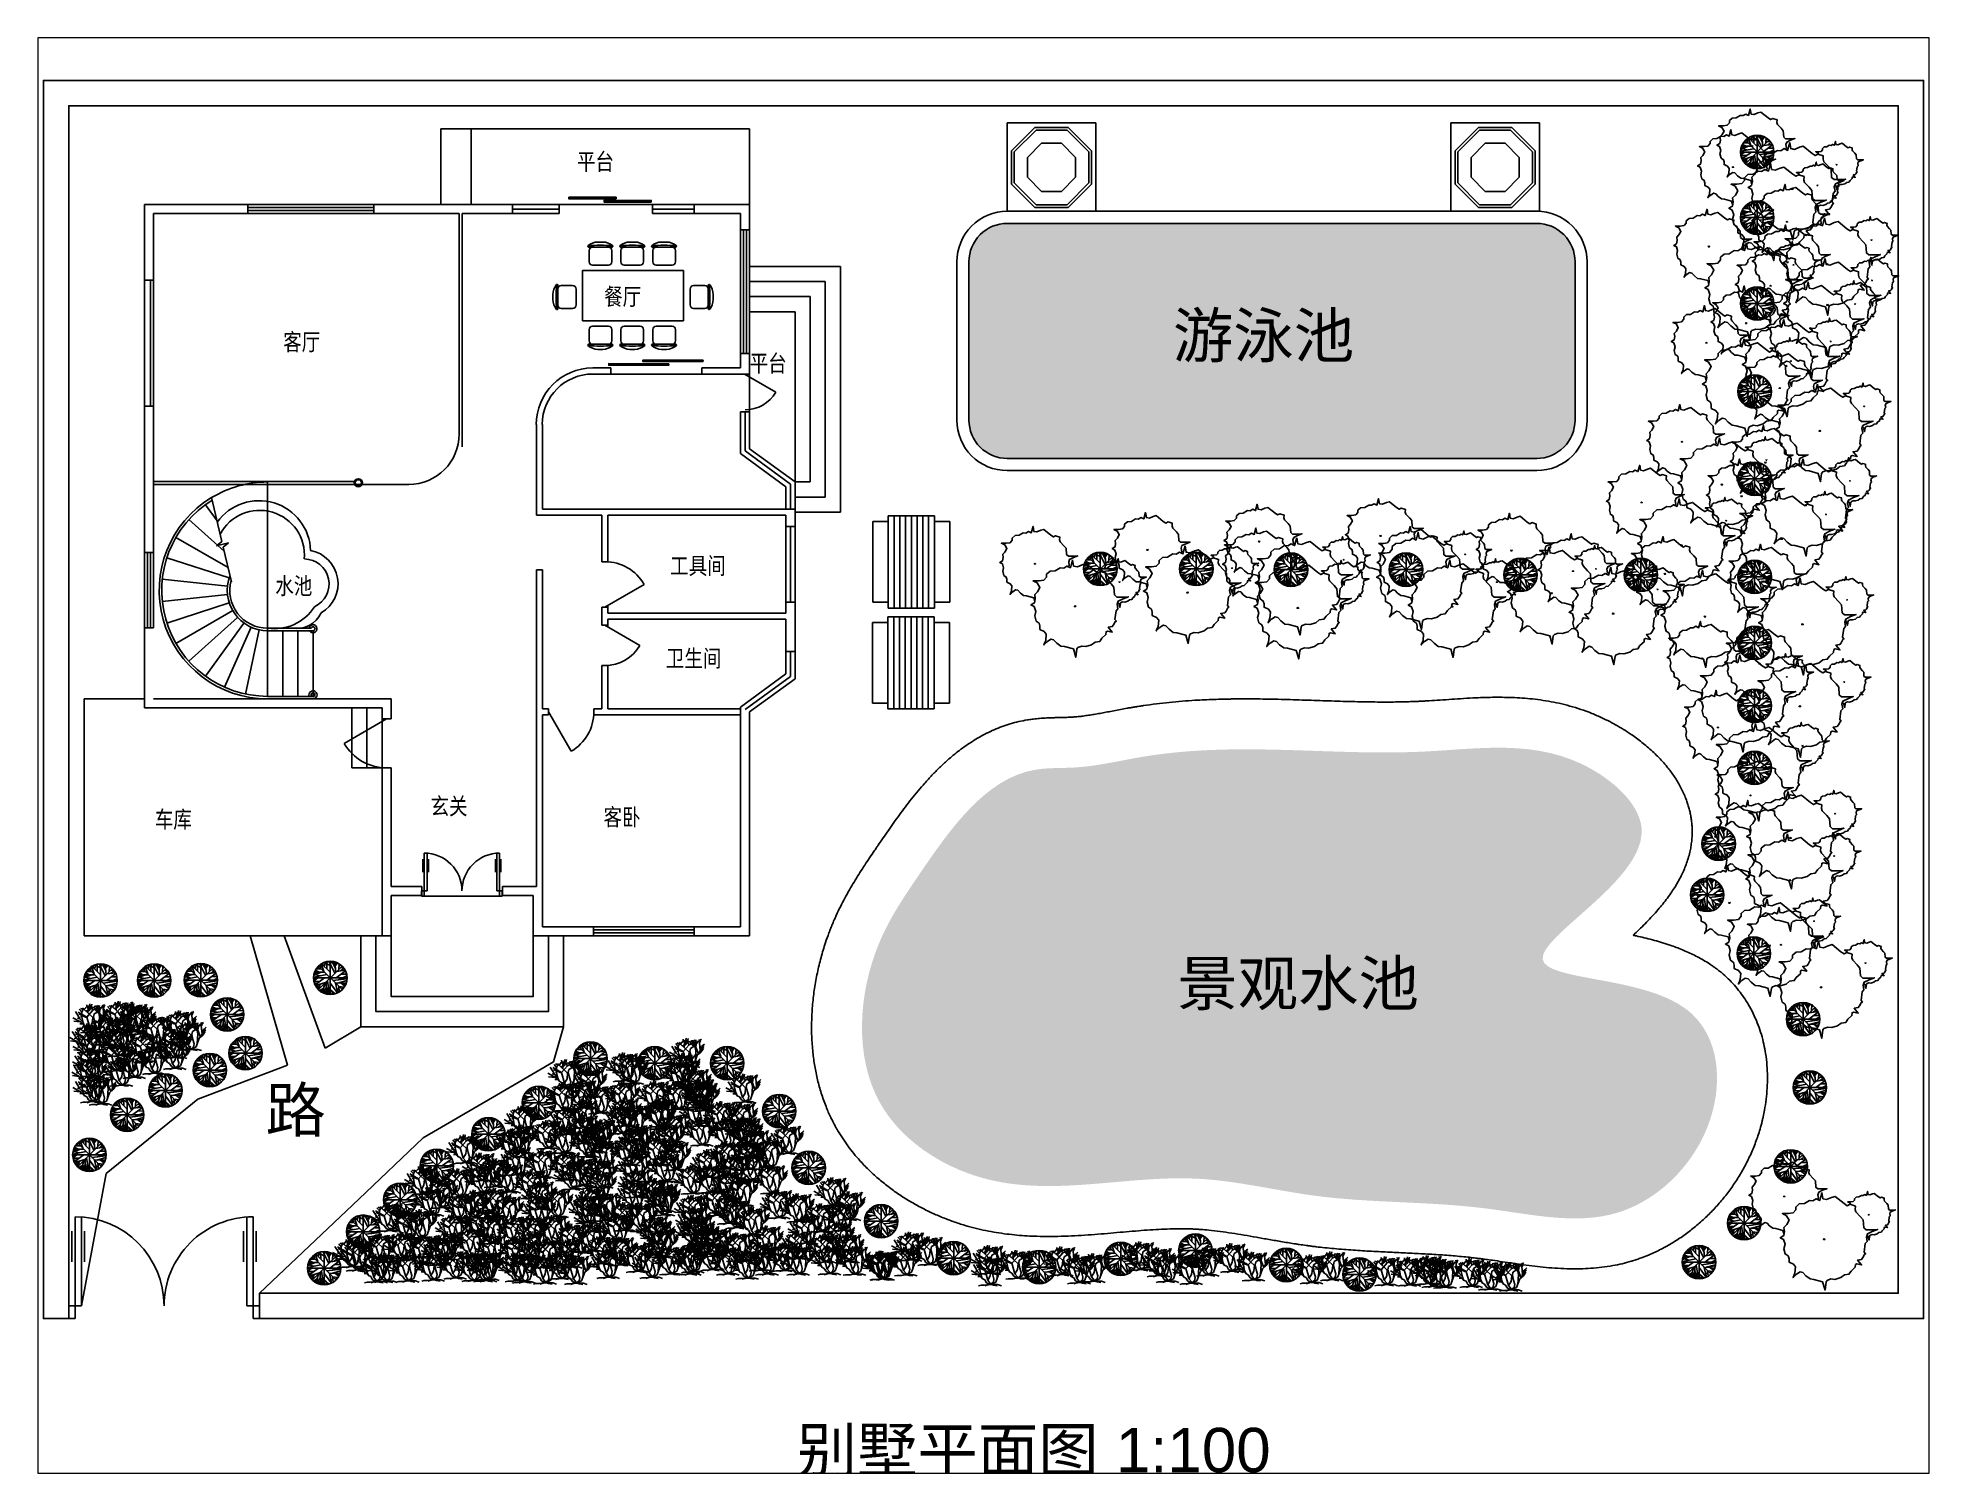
# Paper-space layout '布局2' of a CAD drawing. Header units: millimetres. Extents: x 26 to 231, y 20 to 176.
# The model-space entities are those that its viewports show. They can reach past a viewport. Long polylines and large blocks are cut down to what shows.
import ezdxf

# ---------------------------------------------------------------- set-up
doc = ezdxf.new("R2010")
doc.units = ezdxf.units.MM
doc.linetypes.add('DASH', pattern=[0.35, 0.25, -0.1])
for name, color, linetype in [('区域范围', 40, 'Continuous'), ('墙体', 6, 'Continuous'), ('文字标注', 2, 'Continuous'), ('树', 80, 'Continuous'), ('楼梯', 9, 'Continuous'), ('水池', 140, 'Continuous'), ('窗户', 4, 'Continuous'), ('道路', 240, 'Continuous')]:
    doc.layers.add(name, color=color, linetype=linetype)
doc.styles.get("Standard").update_dxf_attribs({"font": 'arial.ttf'})
doc.styles.add('黑体', font='simhei.ttf', dxfattribs={"width": 0.8})

psp = doc.layouts.new('布局2')

msp = doc.modelspace()

# ---------------------------------------------------------------- texts
at = {"layer": '文字标注'}
for s, height, p in [('游泳池', 2.5, (21670, 20738)), ('游泳池', 2.5, (22434, 20643)), ('游泳池', 878.4, (23110, 19778)), ('景观水池', 878.4, (23195, 6932)), ('路', 878, (5114, 4421)), ('别墅平面图 1:100', 878.39, (15646, -2322))]:
    msp.add_text(s, height=height, dxfattribs=at).set_placement(p)

# ---------------------------------------------------------------- blocks, each defined once
blk = doc.blocks.new('door')
for p, q in [((-0.4667, 0.4709), (-0.4667, -0.0625)), ((-0.4333, 0.4697), (-0.4333, 0.0042)), ((0.4333, 0.4697), (0.4333, 0.0042)), ((0.4667, 0.4709), (0.4667, -0.0625)), ((-0.4833, 0.3962), (-0.4833, 0.2346)), ((-0.4167, 0.3962), (-0.4167, 0.2346)), ((0.4167, 0.3962), (0.4167, 0.2346)), ((0.4833, 0.3962), (0.4833, 0.2346)), ((-0.5, 0.0042), (-0.4333, 0.0042)), ((-0.5, 0.0042), (-0.5, -0.0625)), ((0.5, 0.0042), (0.4333, 0.0042)), ((0.5, 0.0042), (0.5, -0.0625)), ((-0.5, -0.0625), (-0.4667, -0.0625)), ((0.5, -0.0625), (0.4667, -0.0625))]:
    blk.add_line(p, q)
for centre, start, end in [((-0.4667, 0.0042), 0, 90), ((0.4667, 0.0042), 90, 180)]:
    blk.add_arc(centre, 0.4667, start, end)
blk = doc.blocks.new('_db')
blk.add_line((-0.5, 0), (0, -0.866))
blk.add_arc((-0.5, 0), 1, 300, 0)
blk = doc.blocks.new('_wb')
for p, q in [((-0.5, 0.5), (0.5, 0.5)), ((0.5, 0.167), (-0.5, 0.167)), ((0.5, -0.167), (-0.5, -0.167)), ((-0.5, -0.5), (0.5, -0.5))]:
    blk.add_line(p, q)
blk = doc.blocks.new('cz')
for p, q in [((-869, 988), (-409, 988)), ((-864, 920), (-864, 695)), ((-689, 1088), (-589, 1088)), ((-414, 920), (-414, 695)), ((-238, 988), (222, 988)), ((-233, 920), (-233, 695)), ((-57, 1088), (42, 1088)), ((217, 920), (217, 695)), ((394, 988), (854, 988)), ((399, 920), (399, 695)), ((574, 1088), (673, 1088)), ((849, 920), (849, 695)), ((-1023, 524), (-1023, -476)), ((977, 524), (-1023, 524)), ((-797, 628), (-482, 628)), ((-165, 628), (150, 628)), ((466, 628), (781, 628)), ((977, -476), (977, 524)), ((-1614, -52), (-1614, 47)), ((-1514, -232), (-1514, 228)), ((-1447, 223), (-1222, 223)), ((-1154, -160), (-1154, 155)), ((1107, 155), (1107, -160)), ((1400, 223), (1175, 223)), ((1467, 228), (1467, -232)), ((1567, 47), (1567, -52)), ((-1447, -227), (-1222, -227)), ((1400, -227), (1175, -227)), ((-1023, -476), (977, -476)), ((-864, -873), (-864, -648)), ((-482, -580), (-797, -580)), ((-414, -873), (-414, -648)), ((-233, -873), (-233, -648)), ((150, -580), (-165, -580)), ((217, -873), (217, -648)), ((399, -873), (399, -648)), ((781, -580), (466, -580)), ((849, -873), (849, -648)), ((-409, -940), (-869, -940)), ((-589, -1040), (-689, -1040)), ((222, -940), (-238, -940)), ((42, -1040), (-57, -1040)), ((854, -940), (394, -940)), ((673, -1040), (574, -1040))]:
    blk.add_line(p, q)
for centre, radius, start, end in [((-878, 1004), 10, 130.7265, 202.67), ((-869, 1008), 20, 202.67, 270), ((-679, 772), 316, 91.7651, 130.7265), ((-639, -1690), 2713, 84.8023, 95.1977), ((-797, 920), 67.5, 90, 180), ((-599, 772), 316, 49.2735, 88.2349), ((-482, 920), 67.5, 0, 90), ((-409, 1008), 20, 270, 337.33), ((-400, 1004), 10, 337.33, 49.2735), ((-247, 1004), 10, 130.7265, 202.67), ((-238, 1008), 20, 202.67, 270), ((-48, 772), 316, 91.7651, 130.7265), ((-8, -1690), 2713, 84.8023, 95.1977), ((-165, 920), 67.5, 90, 180), ((32, 772), 316, 49.2735, 88.2349), ((150, 920), 67.5, 0, 90), ((222, 1008), 20, 270, 337.33), ((232, 1004), 10, 337.33, 49.2735), ((384, 1004), 10, 130.7265, 202.67), ((394, 1008), 20, 202.67, 270), ((584, 772), 316, 91.7651, 130.7265), ((624, -1690), 2713, 84.8023, 95.1977), ((466, 920), 67.5, 90, 180), ((664, 772), 316, 49.2735, 88.2349), ((781, 920), 67.5, 0, 90), ((854, 1008), 20, 270, 337.33), ((863, 1004), 10, 337.33, 49.2735), ((-797, 695), 67.5, 180, 270), ((-482, 695), 67.5, 270, 0), ((-165, 695), 67.5, 180, 270), ((150, 695), 67.5, 270, 0), ((466, 695), 67.5, 180, 270), ((781, 695), 67.5, 270, 0), ((-1299, 38), 316, 139.2735, 178.2349), ((1164, -2), 2713, 174.8023, 185.1977), ((-1530, 237), 10, 67.33, 139.2735), ((-1534, 228), 20, 0, 67.33), ((-1447, 155), 67.5, 90, 180), ((-1222, 155), 67.5, 0, 90), ((1175, 155), 67.5, 90, 180), ((1400, 155), 67.5, 0, 90), ((1487, 228), 20, 112.67, 180), ((1484, 237), 10, 40.7265, 112.67), ((-1210, -2), 2713, 354.8023, 5.1977), ((1252, 38), 316, 1.7651, 40.7265), ((-1299, -42), 316, 181.7651, 220.7265), ((-1530, -241), 10, 220.7265, 292.67), ((-1534, -232), 20, 292.67, 0), ((-1447, -160), 67.5, 180, 270), ((-1222, -160), 67.5, 270, 0), ((1175, -160), 67.5, 180, 270), ((1400, -160), 67.5, 270, 0), ((1487, -232), 20, 180, 247.33), ((1484, -241), 10, 247.33, 319.2735), ((1252, -42), 316, 319.2735, 358.2349), ((-797, -648), 67.5, 90, 180), ((-482, -648), 67.5, 0, 90), ((-165, -648), 67.5, 90, 180), ((150, -648), 67.5, 0, 90), ((466, -648), 67.5, 90, 180), ((781, -648), 67.5, 0, 90), ((-869, -960), 20, 90, 157.33), ((-878, -957), 10, 157.33, 229.2735), ((-679, -725), 316, 229.2735, 268.2349), ((-639, 1737), 2713, 264.8023, 275.1977), ((-797, -873), 67.5, 180, 270), ((-599, -725), 316, 271.7651, 310.7265), ((-482, -873), 67.5, 270, 0), ((-409, -960), 20, 22.67, 90), ((-400, -957), 10, 310.7265, 22.67), ((-247, -957), 10, 157.33, 229.2735), ((-238, -960), 20, 90, 157.33), ((-8, 1737), 2713, 264.8023, 275.1977), ((-48, -725), 316, 229.2735, 268.2349), ((-165, -873), 67.5, 180, 270), ((32, -725), 316, 271.7651, 310.7265), ((150, -873), 67.5, 270, 0), ((222, -960), 20, 22.67, 90), ((232, -957), 10, 310.7265, 22.67), ((384, -957), 10, 157.33, 229.2735), ((394, -960), 20, 90, 157.33), ((584, -725), 316, 229.2735, 268.2349), ((624, 1737), 2713, 264.8023, 275.1977), ((466, -873), 67.5, 180, 270), ((664, -725), 316, 271.7651, 310.7265), ((781, -873), 67.5, 270, 0), ((854, -960), 20, 22.67, 90), ((863, -957), 10, 310.7265, 22.67)]:
    blk.add_arc(centre, radius, start, end)
at = {"width": 0.8, "flags": 9}
for tag in ['XSIZE', 'YSIZE']:
    blk.add_attdef(tag, (0, 0), '', height=0.5, dxfattribs=at)
blk = doc.blocks.new('tlm')
for points in [[(0.18, 0.178), (0.177, 0.16), (-0.617, 0.16), (-0.617, 0.181)], [(0.632, 0.226), (0.629, 0.208), (-0.164, 0.208), (-0.164, 0.229)]]:
    blk.add_lwpolyline(points, close=True)
blk = doc.blocks.new('别墅主体')
for p, q in [((14716, 22811), (14716, 24311)), ((7266, 22811), (4766, 22811)), ((4766, 22751), (7266, 22751)), ((4766, 22691), (7266, 22691)), ((7266, 22631), (4766, 22631)), ((8956, 22631), (8956, 18263)), ((9016, 22631), (9016, 18007)), ((14536, 22311), (14536, 19861)), ((14596, 22311), (14596, 19861)), ((14656, 22311), (14656, 19861)), ((14716, 22311), (14716, 19861)), ((14716, 21586), (16516, 21586)), ((16516, 16711), (16516, 21586)), ((2716, 21311), (2716, 18811)), ((2836, 18811), (2836, 21311)), ((2896, 21311), (2896, 18811)), ((14716, 21286), (16216, 21286)), ((16216, 17011), (16216, 21286)), ((14716, 20986), (15916, 20986)), ((14716, 20686), (15616, 20686)), ((15616, 17311), (15616, 20686)), ((15916, 17311), (15916, 20986)), ((11966, 19451), (13766, 19451)), ((14716, 19451), (14716, 18701)), ((2896, 17323), (6880, 17323)), ((2896, 17263), (7956, 17263)), ((15616, 17311), (15916, 17311)), ((15616, 17011), (16216, 17011)), ((15616, 16711), (16516, 16711)), ((1516, 13011), (1516, 8311)), ((1516, 13011), (2716, 13011)), ((6826, 12831), (6826, 11642)), ((7126, 12831), (7126, 11642)), ((7426, 12612), (7426, 11642)), ((6826, 11642), (7426, 11642)), ((9811, 9099), (8211, 9099)), ((7606, 8311), (1516, 8311)), ((13616, 8491), (11616, 8491)), ((11616, 8431), (13616, 8431)), ((11616, 8371), (13616, 8371)), ((13616, 8311), (11616, 8311))]:
    blk.add_line(p, q)
at = {"linetype": 'DASH'}
blk.add_line((5157, 14361), (5157, 17311), dxfattribs=at)
for points in [[(8592, 24311), (8592, 22813)], [(9192, 24311), (9192, 22813)], [(7006, 8311), (7006, 6511), (11026, 6511), (11026, 8311)], [(7306, 8311), (7306, 6811), (10726, 6811), (10726, 8311)], [(7606, 8311), (7606, 7111), (10426, 7111), (10426, 8311)]]:
    blk.add_lwpolyline(points)
for radius in [80, 60]:
    blk.add_circle((6956, 17296), radius)
for centre, radius, start, end in [((7956, 18263), 1000, 270, 0), ((4987, 15917), 1023, 1.9977, 144.0911), ((5000, 15860), 888, 355.1257, 152.092), ((5878, 15288), 497, 294.9033, 89.1839), ((5883, 15295), 670, 299.9291, 79.1425), ((5291, 15345), 944, 261.7888, 327.4333)]:
    blk.add_arc(centre, radius, start, end)
blk.add_arc((5157, 15161), 2150, 90, 121.1525, dxfattribs=at)
at = {"layer": '墙体'}
for p, q in [((4766, 22811), (2716, 22811)), ((2716, 21311), (2716, 22811)), ((2896, 21311), (2896, 22631)), ((2896, 22631), (4766, 22631)), ((4766, 22631), (4766, 22811)), ((10016, 22811), (7266, 22811)), ((7266, 22631), (7266, 22811)), ((8956, 22631), (7266, 22631)), ((10016, 22631), (9016, 22631)), ((10016, 22631), (10016, 22811)), ((13616, 22631), (13616, 22811)), ((14716, 22811), (13616, 22811)), ((14536, 22631), (13616, 22631)), ((14536, 22631), (14536, 22311)), ((14716, 22811), (14716, 22311)), ((14536, 22311), (14716, 22311)), ((2896, 21311), (2716, 21311)), ((11604, 19571), (11966, 19571)), ((11966, 19451), (11966, 19571)), ((11966, 19451), (11966, 19571)), ((13766, 19451), (13766, 19571)), ((13766, 19571), (14536, 19571)), ((14536, 19861), (14716, 19861)), ((14536, 19571), (14536, 19861)), ((14716, 19451), (14716, 19861)), ((11604, 19451), (11966, 19451)), ((13766, 19451), (14716, 19451)), ((14536, 19451), (14716, 19451)), ((2896, 18811), (2716, 18811)), ((2716, 15916), (2716, 18811)), ((2896, 15916), (2896, 18811)), ((10486, 16651), (10486, 18451)), ((10606, 16771), (10606, 18451)), ((11786, 16651), (10486, 16651)), ((10606, 16771), (15616, 16771)), ((11786, 15731), (11786, 16651)), ((11906, 16651), (15436, 16651)), ((11906, 15729), (11906, 16651)), ((15436, 16651), (15436, 16431)), ((15616, 16771), (15616, 16431)), ((15616, 16431), (15436, 16431)), ((2716, 15916), (2896, 15916)), ((10486, 15571), (10486, 9291)), ((10606, 15571), (10486, 15571)), ((10606, 12811), (10606, 15571)), ((11906, 15731), (11786, 15731)), ((11786, 14471), (11786, 14831)), ((11906, 14831), (11786, 14831)), ((11786, 14831), (11786, 14711)), ((11906, 14711), (11906, 14866)), ((11906, 14711), (11906, 14831)), ((11906, 14711), (15436, 14711)), ((15436, 14931), (15436, 14711)), ((15616, 14931), (15436, 14931)), ((15616, 14931), (15616, 13951)), ((2716, 14416), (2716, 12831)), ((2716, 14416), (2896, 14416)), ((11786, 14471), (11786, 14591)), ((11906, 14471), (11786, 14471)), ((11906, 14591), (15436, 14591)), ((11906, 14591), (11906, 14436)), ((11906, 14591), (11906, 14471)), ((15436, 14591), (15436, 13951)), ((15616, 13951), (15436, 13951)), ((11786, 12811), (11786, 13671)), ((11906, 13671), (11786, 13671)), ((11906, 12811), (11906, 13671)), ((7426, 12831), (2716, 12831)), ((7606, 13011), (2896, 13011)), ((6007, 13011), (7107, 13011)), ((7426, 12612), (7426, 12831)), ((7606, 13011), (7606, 12612)), ((10726, 12811), (10606, 12811)), ((10726, 12691), (10726, 12811)), ((11786, 12811), (11626, 12811)), ((11626, 12691), (11626, 12811)), ((11906, 12811), (14536, 12811)), ((14536, 12845), (14536, 8491)), ((7606, 12612), (7426, 12612)), ((10606, 8491), (10606, 12691)), ((10606, 12691), (10726, 12691)), ((11626, 12691), (14536, 12691)), ((14716, 12751), (14716, 8311)), ((7426, 11642), (7426, 8311)), ((7606, 11642), (7426, 11642)), ((7606, 9291), (7606, 11642)), ((7606, 9291), (8215, 9291)), ((7606, 9111), (8215, 9111)), ((7606, 9111), (7606, 8311)), ((8215, 9111), (8215, 9291)), ((10486, 9291), (9815, 9291)), ((9815, 9111), (9815, 9291)), ((10426, 9111), (9815, 9111)), ((10426, 9111), (10426, 8311)), ((10426, 8311), (11616, 8311)), ((10606, 8491), (11616, 8491)), ((11616, 8491), (11616, 8311)), ((13616, 8491), (13616, 8311)), ((13616, 8491), (14536, 8491)), ((13616, 8311), (14716, 8311))]:
    blk.add_line(p, q, dxfattribs=at)
for radius in [1120, 1000]:
    blk.add_arc((11604, 18451), radius, 90, 180, dxfattribs=at)
at = {"layer": '楼梯'}
for p, q in [((4249, 16133), (4044, 17001)), ((3596, 16566), (4296, 15936)), ((3922, 16860), (4153, 16543)), ((3338, 16211), (4372, 15614)), ((4146, 16047), (4249, 16133)), ((3159, 15810), (4396, 15408)), ((4380, 16102), (4146, 16047)), ((4277, 16016), (4380, 16102)), ((4438, 15333), (4277, 16016)), ((3068, 15381), (4361, 15245)), ((3068, 14942), (4361, 15078)), ((3159, 14512), (4396, 14914)), ((3338, 14111), (4464, 14761)), ((3596, 13756), (4562, 14626)), ((3922, 13462), (4686, 14514)), ((4302, 13243), (4831, 14430)), ((4720, 13107), (4990, 14379)), ((5157, 14411), (6018, 14411)), ((5157, 13061), (5157, 14361)), ((5157, 13131), (5157, 14361)), ((5157, 14361), (6048, 14361)), ((5457, 13061), (5457, 14361)), ((5757, 13061), (5757, 14361)), ((6057, 13061), (6057, 14361)), ((5157, 13061), (6083, 13061)), ((6057, 13011), (5157, 13011))]:
    blk.add_line(p, q, dxfattribs=at)
for centre, radius, start, end in [((5157, 15161), 2150, 121.1525, 270), ((5157, 15161), 2100, 121.5925, 270), ((5157, 15161), 800, 158.7878, 270), ((5157, 15161), 750, 164.8155, 270), ((5737, 14929), 526, 259.7006, 336.0033), ((6057, 14400), 80, 209.2585, 172.1691), ((6057, 14400), 40, 257.8228, 164.1869), ((6057, 13091), 80, 270, 202.0243), ((6057, 13091), 40, 311.4096, 228.5904)]:
    blk.add_arc(centre, radius, start, end, dxfattribs=at)
at = {"layer": '窗户'}
for p, q in [((10940, 22811), (10016, 22811)), ((10016, 22721), (10940, 22721)), ((10940, 22631), (10016, 22631)), ((12791, 22811), (10940, 22811)), ((10940, 22631), (10940, 22811)), ((13616, 22811), (12791, 22811)), ((12791, 22811), (12791, 22631)), ((12791, 22721), (13616, 22721)), ((12791, 22631), (13616, 22631)), ((14536, 18701), (14716, 18701)), ((14536, 18701), (14536, 17877)), ((14626, 18701), (14626, 17926)), ((14716, 18701), (14716, 17971)), ((14536, 17877), (15436, 17215)), ((14626, 17926), (15526, 17266)), ((14716, 17971), (15616, 17311)), ((15526, 17266), (15526, 16771)), ((15616, 17311), (15616, 16771)), ((15436, 17215), (15436, 16771)), ((15436, 16431), (15436, 14931)), ((15526, 16431), (15526, 14931)), ((15616, 16431), (15616, 14931)), ((11846, 14831), (12625, 15281)), ((11846, 14471), (12538, 14071)), ((15436, 13507), (15436, 13951)), ((15526, 13457), (15526, 13951)), ((15616, 13411), (15616, 13951)), ((14536, 12845), (15436, 13507)), ((14626, 12797), (15526, 13457)), ((14716, 12751), (15616, 13411)), ((10726, 12751), (11176, 11972))]:
    blk.add_line(p, q, dxfattribs=at)
for points in [[(12066, 22922), (11132, 22922), (11132, 22955), (12066, 22955)], [(12764, 22860), (11830, 22860), (11830, 22893), (12764, 22893)]]:
    blk.add_lwpolyline(points, close=True, dxfattribs=at)
for centre, radius, start, end in [((11846, 14831), 900, 30, 90), ((11846, 14471), 800, 270, 330), ((10726, 12751), 900, 300, 0)]:
    blk.add_arc(centre, radius, start, end, dxfattribs=at)
at = {"xscale": -1}
blk.add_blockref('cz', (12380, 20981), dxfattribs=at)
at = {"layer": '窗户', "xscale": 1500, "yscale": 1500, "zscale": 1500}
blk.add_blockref('tlm', (12846, 19386), dxfattribs=at)
at = {"layer": '窗户'}
for name, p, xscale, yscale, zscale, rotation in [('_db', (14626, 19091), 700, -700, 700, 270), ('_wb', (2806, 15166), 1500, 180, 1500, 90), ('_db', (7516, 12127), -969.9999999999709, -969.9999999999709, 969.9999999999709, 90), ('door', (9011, 9199), -1600, -1600, 1600, 180)]:
    blk.add_blockref(name, p, dxfattribs=dict(at, xscale=xscale, yscale=yscale, zscale=zscale, rotation=rotation))
at = {"layer": '文字标注', "style": '黑体', "width": 0.8}
for s, p in [('平台', (11291, 23494)), ('餐厅', (11831, 20818)), ('客厅', (5466, 19919)), ('平台', (14716, 19497)), ('工具间', (13139, 15482)), ('水池', (5308, 15083)), ('卫生间', (13054, 13646)), ('玄关', (8387, 10715)), ('客卧', (11817, 10498)), ('车库', (2919, 10452))]:
    blk.add_text(s, height=336.7, dxfattribs=at).set_placement(p)
blk = doc.blocks.new('树 - 落叶树 (平面)')
for p, q in [((-59.7219, 2.8025), (-12.0106, 12.0565)), ((-32.2571, 20.6333), (-59.1937, 9.348)), ((-58.6656, 12.7336), (-35.9543, 7.5424)), ((-57.081, 17.9248), (-47.0458, 14.7649)), ((-56.0247, 20.859), (-20.8134, 20.859)), ((-54.7923, 24.4702), (-47.75, 21.0847)), ((-54.6162, -24.7335), (-20.2853, 0.0941)), ((-53.2078, 27.4044), (-40.1797, 20.859)), ((-49.8627, 32.8214), (-32.7853, 32.8214)), ((-45.8134, 38.2383), (-40.5318, 33.0471)), ((-43.8768, 36.4326), (-44.405, 40.2696)), ((42, 42), (-42, -42)), ((42, -42), (-42, 42)), ((-40.1797, 44.558), (-36.4825, 43.2038)), ((-37.0107, 47.0408), (-35.25, 35.5298)), ((-32.6092, 50.4264), (-23.2782, 23.5674)), ((-31.2008, 51.1035), (-0.2149, 20.1818)), ((-26.4472, 46.5894), (-26.2712, 53.8116)), ((-22.0458, 42.0753), (-16.5881, 57.6486)), ((-21.1656, 55.8436), (-0.0388, 45.0094)), ((-12.5388, 54.9406), (-7.9613, 59.4546)), ((-12.3627, 32.1443), (-12.5388, 58.7776)), ((-5.3205, 59.6806), (16.5105, 16.7963)), ((2.426, 54.9406), (-1.4472, 59.9056)), ((0, 59.9996), (0, -60)), ((0.4894, 48.6208), (3.6584, 59.6806)), ((18.2711, 35.5298), (5.419, 59.6806)), ((9.8203, 51.5549), (12.8133, 58.5516)), ((19.6795, 19.5047), (16.3344, 57.6486)), ((17.0387, 51.1035), (23.2006, 55.1666)), ((17.7429, 43.6552), (25.4894, 54.2636)), ((54.3626, 25.3731), (20.9119, 0.3198)), ((23.3767, 23.3417), (53.3063, 27.4044)), ((29.3626, -6.6771), (59.4682, 7.091)), ((31.6513, 50.8778), (30.2429, 30.5643)), ((31.1232, 42.5267), (35.8767, 48.1693)), ((36.2288, 25.1474), (48.9049, 35.0784)), ((37.1091, 37.1098), (46.6161, 37.5612)), ((38.5175, 13.4107), (58.2359, 13.6364)), ((-60, 0), (60, 0)), ((-59.7219, -4.8714), (-54.2641, -6.6771)), ((-45.2853, -0.1316), (-59.0177, -10.0627)), ((-58.4895, -12.3197), (-36.4825, -11.6426)), ((-57.081, -18.4138), (-45.2853, -17.9624)), ((-52.6797, -18.188), (-55.4966, -22.0251)), ((-53.2078, -27.442), (-16.7641, -16.6081)), ((-38.9472, -29.0219), (-51.4472, -30.6018)), ((-47.2219, -19.3166), (-50.2148, -26.3135)), ((-46.5177, -30.1504), (-49.5106, -33.536)), ((-32.4331, -32.4075), (-48.1021, -35.5674)), ((-43.7008, -34.6645), (-46.6937, -37.373)), ((-35.9543, -22.4765), (-44.0529, -40.5329)), ((-24.6867, -37.8244), (-38.7712, -45.7241)), ((-26.2712, -43.9185), (-34.7219, -48.6583)), ((-19.9331, -20.2194), (-28.5599, -52.721)), ((-14.6515, -36.2445), (-27.6797, -52.9467)), ((-14.6515, -47.3041), (-25.0388, -54.3009)), ((-21.5177, -45.4984), (-19.9331, -56.1065)), ((-14.8275, -15.0282), (-14.6515, -57.6865)), ((-14.6515, -32.1818), (-3.912, -59.4922)), ((-8.4895, -47.5298), (-11.4825, -58.5893)), ((-10.074, -10.0627), (-2.5036, -59.7178)), ((-6.3768, -52.721), (-9.3698, -58.815)), ((-6.2008, -36.2445), (17.919, -57.0094)), ((-0.0388, -19.0909), (25.8415, -53.8495)), ((8.4119, -53.1724), (3.8344, -59.4922)), ((5.9471, -46.6269), (10.5246, -58.5893)), ((9.2922, -9.1598), (59.6443, -2.8401)), ((18.6232, -18.6394), (26.7218, -53.3981)), ((18.7992, -18.6394), (57.3556, -17.2853)), ((22.8485, -36.4702), (35.3485, -48.4326)), ((24.7852, -44.8213), (23.0246, -54.978)), ((26.3697, -18.4138), (58.9401, -9.8369)), ((30.419, -30.1504), (32.3556, -50.0125)), ((31.4753, -31.279), (49.6091, -33.3103)), ((38.1654, -18.188), (52.426, -29.0219)), ((41.5105, -32.6332), (46.088, -38.0501)), ((45.9119, -24.0564), (55.595, -22.2508))]:
    blk.add_line(p, q)
blk.add_circle((0, 0), 60)
blk = doc.blocks.new('灌木 - (立面)')
for p, q in [((-18.24, 11.04), (-21.755, 16.655)), ((-12.96, 12.48), (-19.68, 16.32)), ((-13.92, 12.48), (-19.2, 14.88)), ((-16.8, 16.32), (-18.72, 18.72)), ((-14.88, 18.24), (-17.76, 19.2)), ((-16.8, 16.32), (-15.36, 19.68)), ((-16.8, 12.48), (-16.8, 16.32)), ((-14.88, 18.24), (-12.96, 20.64)), ((-8.16, 12), (-14.88, 18.24)), ((-13.325, 16.724), (-11.433, 18.289)), ((-12.96, 12.48), (-8.16, 17.76)), ((-12.471, 19.775), (-12.898, 22.044)), ((-11.677, 19.071), (-12.471, 19.775)), ((-11.28, 19.619), (-12.104, 21.184)), ((-12.043, 15.628), (-11.921, 18.836)), ((-11.982, 16.802), (-10.579, 18.054)), ((-11.921, 18.836), (-10.64, 20.401)), ((-11.433, 18.289), (-10.457, 22.749)), ((-10.579, 18.054), (-9.846, 19.697)), ((-8.16, 17.76), (-10.56, 21.6)), ((-9.48, 19.775), (-8.992, 22.592)), ((-7.2, 19.68), (-8.64, 20.16)), ((-8.16, 17.76), (-5.28, 19.2)), ((-7.68, 12.48), (-7.2, 14.88)), ((-7.2, 19.68), (-6.24, 21.12)), ((-4.8, 16.32), (-7.2, 19.68)), ((-7.2, 14.88), (-3.84, 16.8)), ((-5.086, 17.741), (-5.513, 21.34)), ((-5.28, 19.2), (-3.84, 21.6)), ((-3.377, 15.315), (-5.086, 17.819)), ((-2.88, 12.96), (-4.32, 19.68)), ((-3.84, 16.8), (-0.96, 20.64)), ((-3.377, 18.602), (-2.888, 21.575)), ((-2.766, 16.802), (-3.377, 18.602)), ((-2.88, 15.84), (-2.4, 20.16)), ((-0.96, 10.56), (-2.88, 15.84)), ((-0.508, 21.888), (-0.081, 20.558)), ((-0.203, 19.149), (0.102, 21.34)), ((0.346, 13.203), (-0.203, 19.149)), ((-0.142, 19.384), (0.59, 20.401)), ((-0.02, 20.01), (0.896, 21.105)), ((0.041, 20.714), (1.384, 22.044)), ((0.102, 21.34), (0.835, 21.888)), ((0.346, 13.203), (1.323, 16.254)), ((0.96, 12), (1.44, 15.36)), ((0.96, 12), (2.88, 14.88)), ((1.323, 16.254), (3.642, 18.289)), ((1.44, 15.36), (2.88, 17.28)), ((1.92, 13.44), (2.4, 15.36)), ((2.4, 15.36), (3.36, 16.32)), ((-17.76, 8.64), (-23.663, 11.961)), ((-17.76, 8.64), (-23.128, 9.222)), ((-18.24, 11.04), (-20.16, 11.52)), ((-15.84, 8.16), (-18.24, 11.04)), ((-16.32, 7.2), (-18.24, 7.2)), ((-16.8, 12.48), (-17.76, 12.96)), ((-14.88, 5.76), (-17.76, 8.64)), ((-15.84, 0.48), (-17.76, 0)), ((-15.84, 8.16), (-16.8, 12.48)), ((-14.88, 5.76), (-15.84, 8.16)), ((-13.44, 0.48), (-15.84, 0.48)), ((-12.96, 4.8), (-14.88, 5.76)), ((-12.96, 12.48), (-13.92, 12.48)), ((-9.6, 0.96), (-13.44, 0.48)), ((-10.56, 4.32), (-12.96, 12.48)), ((-11.52, 2.4), (-12.96, 4.8)), ((-9.6, 0.96), (-12.96, 0)), ((-8.64, 0.96), (-11.52, 2.4)), ((-10.56, 4.32), (-8.64, 7.68)), ((-8.64, 1.92), (-10.56, 4.32)), ((-9.6, 0.96), (-7.68, 0.96)), ((-8.64, 7.68), (-8.16, 12)), ((-8.64, 0.96), (-4.32, 2.88)), ((-8.64, 0.96), (-6.24, 2.88)), ((-8.64, 0.96), (-8.64, 1.92)), ((-8.64, 0.96), (-2.88, 0.96)), ((-6.72, 8.64), (-7.68, 12.48)), ((-7.68, 0.96), (-6.24, 0.48)), ((-5.76, 5.28), (-6.72, 8.64)), ((-6.24, 2.88), (-5.76, 5.28)), ((-6.24, 0.48), (-3.36, 0)), ((-4.32, 2.88), (-1.92, 9.6)), ((-3.36, 5.28), (-2.88, 12.96)), ((-2.88, 0.96), (0, 0)), ((-1.92, 9.6), (0.96, 12)), ((-0.48, 10.8), (0.346, 13.203))]:
    blk.add_line(p, q)
blk = doc.blocks.new('树丛或灌木丛 - (平面)')
for points in [[(-10.993, 56.487), (-9.228, 58.426), (-10.144, 63.512), (-8.923, 67.033), (-3.43, 69.772), (2.673, 72.119), (-2.82, 71.728), (-10.449, 71.728), (-13.195, 74.075), (-13.806, 83.073), (-16.857, 86.594), (-22.045, 92.071), (-22.961, 94.81), (-22.656, 98.722), (-28.759, 100.678), (-31.811, 99.113), (-35.472, 101.461), (-45.543, 109.676), (-49.815, 108.503), (-55.308, 106.155), (-59.58, 106.938), (-60.801, 113.98), (-63.242, 104.982), (-67.209, 106.938), (-70.872, 104.59), (-74.839, 104.982), (-80.637, 101.461), (-86.435, 101.069), (-90.402, 97.548), (-90.402, 94.419), (-93.454, 90.898), (-98.947, 90.115), (-105.66, 90.115), (-101.083, 87.768), (-98.031, 82.682), (-100.778, 77.596), (-103.829, 74.466), (-103.219, 69.772), (-104.134, 65.077), (-108.102, 62.73), (-104.439, 60.774), (-102.609, 55.297), (-103.829, 50.211), (-102.303, 44.342), (-98.947, 41.995), (-98.031, 38.865), (-98.031, 34.953), (-93.148, 32.606), (-90.707, 29.476), (-91.317, 22.434), (-93.454, 17.348), (-89.487, 21.26), (-85.519, 23.999), (-82.468, 23.216), (-78.806, 19.304), (-74.228, 15.783), (-69.956, 15.392), (-59.886, 12.653), (-58.254, 7.074)], [(59.448, 5.262), (60.936, 4.858), (62.652, -1.011), (63.415, 4.858), (64.178, 5.836), (66.848, 6.814), (69.709, 6.569), (73.905, 7.792), (76.385, 9.748), (79.627, 10.237), (81.153, 12.438), (84.014, 15.127), (84.205, 17.084), (85.158, 17.573), (88.591, 16.839), (85.73, 20.262), (88.591, 20.751), (89.545, 21.974), (90.689, 24.174), (91.452, 24.663), (90.499, 25.886), (91.261, 31.999), (92.596, 33.466), (92.024, 36.645), (92.787, 38.845), (96.22, 40.557), (100.035, 42.024), (96.602, 41.779), (91.834, 41.779), (90.117, 43.246), (89.736, 48.871), (87.828, 51.071), (84.586, 54.494), (84.014, 56.206), (84.205, 58.651), (80.39, 59.873), (78.483, 58.895), (76.194, 60.362), (69.9, 65.497), (67.23, 64.764), (63.797, 63.297), (61.126, 63.786), (60.364, 68.187), (58.838, 62.563), (56.358, 63.786), (54.07, 62.319), (51.59, 62.563), (47.966, 60.362), (44.343, 60.118), (41.863, 57.917), (41.863, 55.961), (39.956, 53.761), (36.523, 53.272), (32.327, 53.272), (35.187, 51.805), (36.641, 49.381)]]:
    blk.add_lwpolyline(points)
for points in [[(-4.577, 66.508), (-7.629, 55.261), (-12.588, 57.706), (-17.166, 54.772), (-22.125, 55.261), (-29.372, 50.86), (-36.62, 50.371), (-41.579, 45.969), (-41.579, 42.057), (-45.393, 37.656), (-52.259, 36.678), (-60.651, 36.678), (-54.93, 33.743), (-51.115, 27.386), (-54.548, 21.029), (-58.363, 17.116), (-57.6, 11.248), (-58.744, 5.38), (-63.703, 2.446), (-59.126, 0), (-56.837, -6.846), (-58.363, -13.203), (-56.455, -20.539), (-52.259, -23.473), (-51.115, -27.385), (-51.115, -32.275), (-45.012, -35.21), (-41.96, -39.122), (-42.723, -47.924), (-45.393, -54.282), (-40.434, -49.391), (-35.475, -45.968), (-31.661, -46.946), (-27.083, -51.837), (-21.362, -56.238), (-16.021, -56.727), (-3.433, -60.15), (0, -71.887), (1.526, -60.15), (3.052, -58.194), (8.392, -56.238), (14.114, -56.727), (22.506, -54.282), (27.465, -50.369), (33.949, -49.391), (37.001, -44.99), (42.723, -39.611), (43.104, -35.699), (45.012, -34.721), (51.878, -36.188), (46.156, -29.341), (51.878, -28.363), (53.785, -25.918), (56.074, -21.517), (57.6, -20.539), (55.692, -18.094), (57.218, -5.868), (59.888, -2.934), (58.744, 3.424), (60.27, 7.825), (67.136, 11.248), (74.765, 14.182), (67.899, 13.693), (58.363, 13.693), (54.93, 16.627), (54.167, 27.875), (50.352, 32.276), (43.867, 39.123), (42.723, 42.546), (43.104, 47.436), (35.475, 49.882), (31.661, 47.925), (27.083, 50.86), (14.495, 61.129), (9.155, 59.662), (2.289, 56.728), (-3.052, 57.706)], [(-58.055, 61.947), (-58.97, 60.774), (-57.139, 60.774)], [(62.08, 35.667), (61.508, 34.933), (62.652, 34.933)], [(-1.144, 1.468), (-2.289, 0), (0, 0)]]:
    blk.add_lwpolyline(points, close=True)
blk = doc.blocks.new('浴盆')
for p, q in [((0, 0), (0, 69.12)), ((0, 69.12), (69.12, 69.12)), ((21.601, 65.456), (3.272, 47.128)), ((22.464, 63.396), (5.358, 46.29)), ((47.521, 65.456), (21.601, 65.456)), ((46.656, 63.396), (22.464, 63.396)), ((63.763, 46.29), (46.656, 63.396)), ((65.849, 47.128), (47.521, 65.456)), ((69.12, 69.12), (69.12, 0)), ((3.272, 47.128), (3.272, 21.208)), ((5.358, 46.29), (5.358, 22.098)), ((26.785, 53.097), (15.788, 42.101)), ((42.337, 53.097), (26.785, 53.097)), ((53.333, 42.101), (42.337, 53.097)), ((63.763, 22.098), (63.763, 46.29)), ((65.849, 21.208), (65.849, 47.128)), ((15.788, 42.101), (15.788, 26.549)), ((53.333, 26.549), (53.333, 42.101)), ((3.272, 21.208), (21.601, 2.88)), ((5.358, 22.098), (22.464, 4.992)), ((15.788, 26.549), (26.785, 15.552)), ((26.785, 15.552), (42.337, 15.552)), ((42.337, 15.552), (53.333, 26.549)), ((46.656, 4.992), (63.763, 22.098)), ((47.521, 2.88), (65.849, 21.208)), ((69.12, 0), (0, 0)), ((21.601, 2.88), (47.521, 2.88)), ((22.464, 4.992), (46.656, 4.992))]:
    blk.add_line(p, q)
blk = doc.blocks.new('野餐桌 - (平面)')
for p, q in [((0, 0), (0, 63)), ((0, 63), (12, 63)), ((12, 67.5), (12, -4.5)), ((12, 67.5), (48, 67.5)), ((16.5, 67.5), (16.5, -4.5)), ((21, -4.5), (21, 67.5)), ((25.5, 67.5), (25.5, -4.5)), ((30, -4.5), (30, 67.5)), ((34.5, 67.5), (34.5, -4.5)), ((39, -4.5), (39, 67.5)), ((43.5, 67.5), (43.5, -4.5)), ((48, -4.5), (48, 67.5)), ((60, 63), (48, 63)), ((60, 63), (60, 0)), ((0, 0), (12, 0)), ((48, 0), (60, 0)), ((48, -4.5), (12, -4.5))]:
    blk.add_line(p, q)

# ---------------------------------------------------------------- hatches: boundary and pattern name
at = {"layer": '水池'}
h = msp.add_hatch(color=256, dxfattribs=at)
h.dxf.hatch_style = 1
h.set_gradient(color1=(39, 118, 187), color2=(122, 175, 223), name='INVHEMISPHERICAL')
h.paths.add_polyline_path([(31084, 21678, 0.414214), (30324, 22438), (19825, 22438, 0.414214), (19065, 21678), (19065, 18538, 0.414214), (19825, 17778), (30324, 17778, 0.414214), (31084, 18538)])
at = {"layer": '水池', "transparency": 33554579}
h = msp.add_hatch(dxfattribs=at)
h.set_pattern_fill('AR-SAND', color=256, scale=2)
edge = h.paths.add_edge_path()
edge.add_spline(control_points=[(20387, 11607), (19397, 11445), (18329, 9904), (16918, 7816), (16712, 4929), (19846, 2862), (22966, 3813), (26262, 2981), (29023, 3084), (32073, 2338), (34153, 4484), (33724, 7597), (28478, 7296), (33409, 9922), (30883, 12315), (27912, 11794), (24960, 12086), (22627, 11928), (21361, 11614), (20631, 11647), (20387, 11607)], knot_values=[0, 0, 0, 0, 3096.020564, 4686.242589, 7854.193414, 10346.743244, 14613.916012, 16982.942408, 20393.393422, 22993.062508, 25787.904417, 27842.153174, 30861.748739, 34051.67301, 35674.574209, 38987.253253, 42810.995466, 44591.589198, 45959.9441, 46721.593141, 46721.593141, 46721.593141, 46721.593141], degree=3, periodic=0)

# ---------------------------------------------------------------- linework, layer by layer
msp.add_line((14716, 24311), (8592, 24311))
at = {"layer": '区域范围'}
for p, q in [((1212, 1225), (1212, 725)), ((4995, 1225), (4997, 725))]:
    msp.add_line(p, q, dxfattribs=at)
for points in [[(4997, 725), (37995, 725), (37995, 25272), (712, 25272), (712, 725), (1212, 725)], [(4995, 1225), (37495, 1225), (37495, 24772), (1212, 24772), (1212, 1225)], [(712, 1225), (712, 725), (1212, 725), (1212, 1225)]]:
    msp.add_lwpolyline(points, dxfattribs=at)
at = {"layer": '水池'}
for points in [[(19825, 22678), (30324, 22678, -0.414214), (31324, 21678), (31324, 18538, -0.414214), (30324, 17538), (19825, 17538, -0.414214), (18825, 18538), (18825, 21678, -0.414214)], [(19825, 22438), (30324, 22438, -0.414214), (31084, 21678), (31084, 18538, -0.414214), (30324, 17778), (19825, 17778, -0.414214), (19065, 18538), (19065, 21678, -0.414214)]]:
    msp.add_lwpolyline(points, format="xyb", close=True, dxfattribs=at)
at = {"layer": '道路'}
for p, q in [((5553, 5747), (4813, 8311)), ((6297, 6082), (5485, 8311)), ((7006, 6511), (6297, 6082))]:
    msp.add_line(p, q, dxfattribs=at)
for points in [[(4995, 1225), (6964, 3094), (8242, 4306), (9619, 5109), (10824, 5813), (11026, 6511)], [(1464, 977), (1958, 3598), (3772, 5076), (5553, 5747)]]:
    msp.add_lwpolyline(points, dxfattribs=at)
for points, knots in [([(32236, 8325), (32275, 8361), (32314, 8398), (32393, 8474), (32432, 8513), (32511, 8592), (32550, 8633), (32628, 8716), (32667, 8759), (32737, 8839), (32769, 8876), (32832, 8953), (32863, 8992), (32924, 9072), (32954, 9113), (33008, 9191), (33032, 9228), (33079, 9303), (33102, 9341), (33147, 9420), (33169, 9461), (33207, 9538), (33224, 9574), (33256, 9648), (33272, 9686), (33301, 9764), (33314, 9804), (33339, 9887), (33351, 9929), (33369, 10007), (33376, 10043), (33388, 10115), (33393, 10152), (33401, 10227), (33404, 10265), (33406, 10315), (33407, 10326), (33407, 10342), (33407, 10346), (33407, 10354), (33407, 10358), (33407, 10370), (33407, 10379), (33407, 10403), (33407, 10419), (33405, 10468), (33403, 10500), (33398, 10563), (33394, 10595), (33385, 10657), (33380, 10687), (33368, 10747), (33361, 10777), (33347, 10836), (33339, 10864), (33322, 10921), (33313, 10949), (33290, 11015), (33275, 11053), (33245, 11126), (33228, 11162), (33194, 11232), (33177, 11265), (33140, 11332), (33121, 11364), (33082, 11427), (33062, 11458), (33021, 11517), (33000, 11547), (32957, 11604), (32936, 11632), (32883, 11697), (32851, 11733), (32787, 11804), (32754, 11839), (32688, 11906), (32654, 11938), (32586, 12001), (32552, 12032), (32482, 12091), (32447, 12120), (32376, 12176), (32341, 12203), (32269, 12256), (32232, 12282), (32146, 12341), (32095, 12374), (31993, 12437), (31941, 12468), (31838, 12525), (31786, 12553), (31682, 12605), (31630, 12630), (31506, 12686), (31433, 12716), (31289, 12772), (31216, 12797), (31072, 12844), (31000, 12865), (30856, 12902), (30785, 12919), (30643, 12949), (30572, 12962), (30432, 12985), (30362, 12994), (30224, 13011), (30155, 13017), (30020, 13028), (29953, 13032), (29819, 13038), (29753, 13040), (29623, 13042), (29558, 13043), (29431, 13041), (29367, 13040), (29242, 13036), (29181, 13034), (29037, 13027), (28955, 13023), (28795, 13013), (28716, 13008), (28561, 12997), (28484, 12992), (28334, 12982), (28261, 12977), (28170, 12972), (28152, 12971), (28122, 12969), (28110, 12968), (28088, 12967), (28077, 12966), (28061, 12966), (28055, 12965), (28036, 12964), (28024, 12964), (27999, 12963), (27986, 12962), (27949, 12960), (27924, 12959), (27849, 12957), (27799, 12955), (27648, 12951), (27547, 12949), (27298, 12947), (27149, 12948), (26848, 12952), (26697, 12956), (26391, 12964), (26238, 12969), (25927, 12980), (25771, 12985), (25456, 12995), (25296, 13000), (24976, 13007), (24814, 13010), (24590, 13011), (24530, 13011), (24411, 13010), (24353, 13010), (24264, 13008), (24233, 13008), (24171, 13007), (24140, 13006), (24047, 13004), (23985, 13002), (23798, 12996), (23672, 12990), (23378, 12972), (23208, 12958), (22867, 12924), (22695, 12902), (22497, 12873), (22471, 12869), (22430, 12862), (22416, 12860), (22391, 12856), (22381, 12855), (22360, 12851), (22350, 12850), (22335, 12847), (22329, 12846), (22317, 12844), (22311, 12843), (22294, 12840), (22282, 12838), (22247, 12832), (22224, 12828), (22156, 12815), (22111, 12807), (22023, 12791), (21980, 12782), (21896, 12766), (21854, 12758), (21772, 12743), (21732, 12735), (21654, 12721), (21615, 12714), (21539, 12701), (21502, 12695), (21429, 12684), (21393, 12679), (21323, 12669), (21289, 12665), (21221, 12658), (21188, 12655), (21149, 12652), (21142, 12651), (21123, 12650), (21110, 12649), (21095, 12648), (21093, 12648), (21090, 12648), (21088, 12648), (21083, 12647), (21079, 12647), (21068, 12647), (21061, 12646), (21038, 12645), (21023, 12645), (20982, 12643), (20957, 12643), (20903, 12642), (20875, 12641), (20816, 12640), (20786, 12639), (20723, 12637), (20690, 12636), (20621, 12633), (20586, 12632), (20513, 12627), (20475, 12624), (20397, 12617), (20357, 12613), (20286, 12603), (20256, 12599), (20226, 12594)], [32628.141077, 32628.141077, 32628.141077, 32628.141077, 32742.141836, 32742.141836, 32856.142594, 32856.142594, 32970.143353, 32970.143353, 33084.144112, 33084.144112, 33179.16935, 33179.16935, 33274.194589, 33274.194589, 33369.219827, 33369.219827, 33449.000359, 33449.000359, 33528.78089, 33528.78089, 33608.561421, 33608.561421, 33675.071719, 33675.071719, 33741.582016, 33741.582016, 33808.092314, 33808.092314, 33874.602612, 33874.602612, 33927.863508, 33927.863508, 33981.124405, 33981.124405, 34034.385302, 34034.385302, 34050.237225, 34050.237225, 34055.84603, 34055.84603, 34061.454835, 34061.454835, 34072.672446, 34072.672446, 34095.107666, 34095.107666, 34139.978108, 34139.978108, 34184.848549, 34184.848549, 34229.718991, 34229.718991, 34274.589432, 34274.589432, 34319.459874, 34319.459874, 34364.330315, 34364.330315, 34427.497126, 34427.497126, 34490.663936, 34490.663936, 34553.830747, 34553.830747, 34616.997558, 34616.997558, 34680.164369, 34680.164369, 34743.331179, 34743.331179, 34806.49799, 34806.49799, 34894.573619, 34894.573619, 34982.649249, 34982.649249, 35070.724878, 35070.724878, 35158.800507, 35158.800507, 35246.876136, 35246.876136, 35334.951765, 35334.951765, 35423.027395, 35423.027395, 35544.703945, 35544.703945, 35666.380495, 35666.380495, 35788.057045, 35788.057045, 35909.733595, 35909.733595, 36077.898744, 36077.898744, 36246.063893, 36246.063893, 36414.229042, 36414.229042, 36582.394191, 36582.394191, 36750.559341, 36750.559341, 36918.72449, 36918.72449, 37086.889639, 37086.889639, 37255.054788, 37255.054788, 37423.219937, 37423.219937, 37591.385086, 37591.385086, 37759.550235, 37759.550235, 37927.715384, 37927.715384, 38155.382934, 38155.382934, 38383.050485, 38383.050485, 38610.718035, 38610.718035, 38838.385585, 38838.385585, 38895.003047, 38895.003047, 38934.155436, 38934.155436, 38966.840072, 38966.840072, 38986.90365, 38986.90365, 39027.030808, 39027.030808, 39067.157966, 39067.157966, 39147.412282, 39147.412282, 39307.920914, 39307.920914, 39628.938177, 39628.938177, 40097.259817, 40097.259817, 40565.581458, 40565.581458, 41033.903098, 41033.903098, 41502.224739, 41502.224739, 41970.546379, 41970.546379, 42438.868019, 42438.868019, 42612.138318, 42612.138318, 42777.171242, 42777.171242, 42864.679543, 42864.679543, 42952.187845, 42952.187845, 43127.204448, 43127.204448, 43477.237654, 43477.237654, 43947.621653, 43947.621653, 44418.005652, 44418.005652, 44490.999145, 44490.999145, 44529.994067, 44529.994067, 44558.24421, 44558.24421, 44585.489029, 44585.489029, 44601.608999, 44601.608999, 44617.728969, 44617.728969, 44649.968908, 44649.968908, 44714.448788, 44714.448788, 44843.408546, 44843.408546, 44972.368305, 44972.368305, 45101.328064, 45101.328064, 45230.287823, 45230.287823, 45359.247582, 45359.247582, 45488.20734, 45488.20734, 45617.167099, 45617.167099, 45746.126858, 45746.126858, 45875.086617, 45875.086617, 45901.228449, 45901.228449, 45953.512114, 45953.512114, 45960.648857, 45960.648857, 45967.7856, 45967.7856, 45982.059086, 45982.059086, 46010.606059, 46010.606059, 46067.700003, 46067.700003, 46152.565988, 46152.565988, 46237.431973, 46237.431973, 46322.297958, 46322.297958, 46407.163943, 46407.163943, 46492.029929, 46492.029929, 46576.895914, 46576.895914, 46661.761899, 46661.761899, 46721.593141, 46721.593141, 46721.593141, 46721.593141]), ([(20226, 12594), (20167, 12584), (20109, 12573), (19995, 12547), (19939, 12532), (19829, 12499), (19775, 12481), (19668, 12442), (19616, 12421), (19514, 12376), (19464, 12353), (19366, 12304), (19318, 12278), (19224, 12225), (19178, 12197), (19088, 12140), (19044, 12111), (18958, 12051), (18916, 12020), (18834, 11957), (18794, 11926), (18715, 11861), (18677, 11828), (18585, 11746), (18532, 11697), (18429, 11598), (18380, 11547), (18283, 11446), (18236, 11394), (18144, 11290), (18099, 11238), (18011, 11134), (17969, 11081), (17885, 10976), (17844, 10923), (17764, 10818), (17725, 10765), (17649, 10661), (17611, 10609), (17538, 10505), (17502, 10454), (17431, 10353), (17397, 10302), (17329, 10203), (17295, 10155), (17259, 10101), (17255, 10095), (17247, 10083), (17243, 10078), (17231, 10060), (17223, 10048), (17199, 10013), (17183, 9990), (17135, 9920), (17103, 9872), (17039, 9777), (17007, 9728), (16944, 9631), (16912, 9582), (16849, 9481), (16817, 9431), (16755, 9328), (16724, 9275), (16663, 9169), (16632, 9114), (16573, 9004), (16544, 8948), (16486, 8833), (16458, 8774), (16421, 8693), (16412, 8672), (16395, 8635), (16388, 8619), (16375, 8587), (16369, 8572), (16359, 8550), (16356, 8542), (16349, 8526), (16346, 8519), (16337, 8495), (16330, 8479), (16312, 8432), (16300, 8401), (16264, 8306), (16241, 8242), (16188, 8080), (16158, 7981), (16104, 7782), (16080, 7681), (16037, 7478), (16019, 7375), (15987, 7167), (15974, 7063), (15955, 6853), (15949, 6747), (15943, 6534), (15943, 6427), (15951, 6213), (15959, 6106), (15980, 5908), (15992, 5818), (16023, 5638), (16041, 5548), (16084, 5369), (16109, 5280), (16165, 5102), (16196, 5014), (16260, 4854), (16291, 4782), (16339, 4683), (16352, 4656), (16375, 4611), (16384, 4594), (16400, 4564), (16407, 4551), (16419, 4529), (16424, 4521), (16432, 4506), (16436, 4499), (16444, 4485), (16448, 4477), (16460, 4456), (16469, 4442), (16494, 4401), (16511, 4373), (16563, 4291), (16599, 4238), (16673, 4134), (16711, 4083), (16791, 3984), (16831, 3935), (16931, 3823), (16990, 3760), (17113, 3638), (17176, 3579), (17305, 3466), (17371, 3412), (17505, 3308), (17574, 3258), (17713, 3162), (17784, 3117), (17927, 3029), (18000, 2988), (18147, 2908), (18221, 2871), (18372, 2800), (18447, 2766), (18600, 2704), (18677, 2674), (18832, 2619), (18910, 2594), (19003, 2566), (19018, 2562), (19050, 2553), (19068, 2548), (19103, 2538), (19120, 2534), (19173, 2520), (19208, 2511), (19312, 2486), (19382, 2471), (19521, 2444), (19590, 2432), (19728, 2411), (19796, 2402), (19932, 2386), (20000, 2379), (20134, 2368), (20201, 2364), (20362, 2356), (20456, 2353), (20643, 2351), (20735, 2352), (20918, 2355), (21008, 2358), (21187, 2367), (21275, 2372), (21450, 2383), (21537, 2390), (21707, 2403), (21792, 2410), (21959, 2425), (22041, 2432), (22204, 2446), (22285, 2453), (22444, 2466), (22522, 2472), (22677, 2483), (22753, 2488), (22903, 2496), (22977, 2499), (23123, 2504), (23195, 2505), (23336, 2505), (23406, 2503), (23489, 2500), (23504, 2500), (23526, 2499), (23532, 2498), (23544, 2498), (23550, 2498), (23569, 2497), (23581, 2496), (23618, 2494), (23643, 2492), (23718, 2486), (23769, 2482), (23894, 2469), (23970, 2460), (24123, 2441), (24200, 2429), (24358, 2405), (24438, 2392), (24600, 2365), (24683, 2351), (24850, 2321), (24934, 2306), (25106, 2276), (25193, 2261), (25369, 2231), (25459, 2217), (25572, 2199), (25594, 2196), (25662, 2186), (25708, 2179), (25762, 2172), (25771, 2171), (25787, 2169), (25794, 2168), (25809, 2166), (25816, 2165), (25837, 2162), (25851, 2160), (25894, 2155), (25922, 2151), (26007, 2141), (26063, 2135), (26246, 2116), (26372, 2104), (26621, 2085), (26744, 2076), (26989, 2061), (27110, 2055), (27351, 2042), (27470, 2037), (27706, 2026), (27823, 2020), (28055, 2009), (28171, 2002), (28399, 1988), (28513, 1981), (28738, 1963), (28849, 1953), (28981, 1939), (29001, 1937), (29061, 1930), (29102, 1926), (29159, 1919), (29175, 1917), (29197, 1914), (29203, 1913), (29213, 1912), (29218, 1911), (29234, 1909), (29244, 1908), (29275, 1904), (29296, 1901), (29360, 1892), (29403, 1886), (29511, 1871), (29577, 1861), (29712, 1841), (29781, 1831), (29920, 1810), (29991, 1800), (30135, 1780), (30209, 1771), (30358, 1753), (30433, 1745), (30587, 1731), (30664, 1725), (30823, 1715), (30903, 1712), (31052, 1709), (31120, 1709), (31259, 1712), (31329, 1715), (31471, 1725), (31542, 1731), (31687, 1749), (31760, 1760), (31894, 1785), (31955, 1797), (32077, 1826), (32138, 1843), (32207, 1863), (32215, 1866), (32230, 1870), (32237, 1873), (32260, 1880), (32275, 1884), (32319, 1899), (32349, 1909), (32437, 1941), (32494, 1964), (32633, 2022), (32712, 2059), (32868, 2140), (32945, 2182), (33094, 2273), (33168, 2321), (33311, 2422), (33380, 2475), (33516, 2586), (33582, 2643), (33711, 2763), (33773, 2825), (33894, 2953), (33953, 3019), (34065, 3155), (34120, 3226), (34224, 3370), (34273, 3444), (34368, 3596), (34413, 3674), (34498, 3833), (34538, 3915), (34612, 4081), (34646, 4166), (34709, 4338), (34738, 4426), (34771, 4544), (34778, 4572), (34791, 4621), (34796, 4642), (34806, 4684), (34811, 4705), (34825, 4768), (34833, 4810), (34854, 4925), (34866, 4998), (34883, 5145), (34890, 5219), (34899, 5368), (34900, 5444), (34899, 5595), (34896, 5671), (34884, 5823), (34875, 5900), (34853, 6039), (34842, 6102), (34814, 6228), (34798, 6291), (34761, 6417), (34740, 6480), (34693, 6605), (34667, 6667), (34610, 6790), (34579, 6851), (34517, 6960), (34487, 7008), (34424, 7104), (34391, 7151), (34320, 7243), (34283, 7289), (34204, 7377), (34163, 7420), (34078, 7503), (34033, 7543), (33974, 7593), (33960, 7604), (33937, 7622), (33927, 7631), (33911, 7642), (33906, 7646), (33891, 7658), (33881, 7665), (33861, 7680), (33851, 7687), (33821, 7709), (33800, 7723), (33741, 7764), (33701, 7789), (33621, 7837), (33581, 7859), (33501, 7902), (33461, 7923), (33381, 7962), (33341, 7980), (33261, 8015), (33222, 8032), (33142, 8064), (33102, 8079), (33023, 8108), (32983, 8122), (32889, 8154), (32834, 8171), (32725, 8203), (32671, 8219), (32563, 8247), (32510, 8261), (32404, 8287), (32352, 8299), (32279, 8315), (32257, 8320), (32236, 8325)], [0, 0, 0, 0, 115.193256, 115.193256, 230.386511, 230.386511, 345.579767, 345.579767, 460.773023, 460.773023, 575.966279, 575.966279, 691.159534, 691.159534, 806.35279, 806.35279, 921.546046, 921.546046, 1036.739302, 1036.739302, 1151.932557, 1151.932557, 1267.125813, 1267.125813, 1432.803306, 1432.803306, 1598.480798, 1598.480798, 1764.158291, 1764.158291, 1929.835784, 1929.835784, 2095.513276, 2095.513276, 2261.190769, 2261.190769, 2426.868262, 2426.868262, 2592.545755, 2592.545755, 2758.223247, 2758.223247, 2923.90074, 2923.90074, 3089.578233, 3089.578233, 3109.720659, 3109.720659, 3129.863085, 3129.863085, 3170.147938, 3170.147938, 3250.717643, 3250.717643, 3411.857054, 3411.857054, 3572.996464, 3572.996464, 3734.135875, 3734.135875, 3895.275285, 3895.275285, 4056.414696, 4056.414696, 4217.554106, 4217.554106, 4378.693517, 4378.693517, 4539.832927, 4539.832927, 4597.117254, 4597.117254, 4639.751627, 4639.751627, 4679.063029, 4679.063029, 4699.326342, 4699.326342, 4719.589655, 4719.589655, 4760.116282, 4760.116282, 4841.169535, 4841.169535, 5003.27604, 5003.27604, 5246.636198, 5246.636198, 5489.996356, 5489.996356, 5733.356514, 5733.356514, 5976.716672, 5976.716672, 6220.076829, 6220.076829, 6463.436987, 6463.436987, 6706.797145, 6706.797145, 6910.655975, 6910.655975, 7114.514805, 7114.514805, 7318.373635, 7318.373635, 7522.232465, 7522.232465, 7690.696314, 7690.696314, 7756.827464, 7756.827464, 7797.308959, 7797.308959, 7829.267145, 7829.267145, 7849.095661, 7849.095661, 7866.321937, 7866.321937, 7883.548213, 7883.548213, 7918.000765, 7918.000765, 7986.90587, 7986.90587, 8124.716078, 8124.716078, 8262.526286, 8262.526286, 8400.336495, 8400.336495, 8591.201903, 8591.201903, 8782.067311, 8782.067311, 8972.93272, 8972.93272, 9163.798128, 9163.798128, 9354.663536, 9354.663536, 9545.528944, 9545.528944, 9736.394353, 9736.394353, 9927.259761, 9927.259761, 10118.125169, 10118.125169, 10308.990577, 10308.990577, 10344.652004, 10344.652004, 10387.317991, 10387.317991, 10429.983978, 10429.983978, 10515.315952, 10515.315952, 10685.979899, 10685.979899, 10856.643846, 10856.643846, 11027.307793, 11027.307793, 11197.97174, 11197.97174, 11368.635687, 11368.635687, 11613.188964, 11613.188964, 11857.742241, 11857.742241, 12102.295517, 12102.295517, 12346.848794, 12346.848794, 12591.402071, 12591.402071, 12835.955347, 12835.955347, 13080.508624, 13080.508624, 13325.061901, 13325.061901, 13569.615177, 13569.615177, 13814.168454, 13814.168454, 14058.721731, 14058.721731, 14303.275007, 14303.275007, 14547.828284, 14547.828284, 14602.347002, 14602.347002, 14624.54408, 14624.54408, 14646.741159, 14646.741159, 14691.135316, 14691.135316, 14779.92363, 14779.92363, 14957.500258, 14957.500258, 15214.786809, 15214.786809, 15472.07336, 15472.07336, 15729.359911, 15729.359911, 15986.646462, 15986.646462, 16243.933013, 16243.933013, 16501.219564, 16501.219564, 16758.506115, 16758.506115, 16822.142407, 16822.142407, 16949.414992, 16949.414992, 16974.017676, 16974.017676, 16993.709728, 16993.709728, 17013.40178, 17013.40178, 17052.785883, 17052.785883, 17131.554091, 17131.554091, 17289.090506, 17289.090506, 17645.236832, 17645.236832, 18001.383158, 18001.383158, 18357.529483, 18357.529483, 18713.675809, 18713.675809, 19069.822135, 19069.822135, 19425.96846, 19425.96846, 19782.114786, 19782.114786, 20138.261112, 20138.261112, 20203.119103, 20203.119103, 20332.835085, 20332.835085, 20387.353569, 20387.353569, 20404.007264, 20404.007264, 20420.660959, 20420.660959, 20453.968348, 20453.968348, 20520.583127, 20520.583127, 20653.812684, 20653.812684, 20853.075858, 20853.075858, 21052.339033, 21052.339033, 21251.602207, 21251.602207, 21450.865382, 21450.865382, 21650.128556, 21650.128556, 21849.391731, 21849.391731, 22048.654906, 22048.654906, 22214.410426, 22214.410426, 22380.165947, 22380.165947, 22545.921468, 22545.921468, 22711.676989, 22711.676989, 22848.40985, 22848.40985, 22985.142711, 22985.142711, 23001.802388, 23001.802388, 23018.462065, 23018.462065, 23051.78142, 23051.78142, 23118.420129, 23118.420129, 23251.697547, 23251.697547, 23440.679678, 23440.679678, 23629.661808, 23629.661808, 23818.643938, 23818.643938, 24007.626069, 24007.626069, 24196.608199, 24196.608199, 24385.590329, 24385.590329, 24574.57246, 24574.57246, 24763.55459, 24763.55459, 24952.53672, 24952.53672, 25141.518851, 25141.518851, 25330.500981, 25330.500981, 25519.483111, 25519.483111, 25708.465242, 25708.465242, 25767.727444, 25767.727444, 25811.207631, 25811.207631, 25854.687818, 25854.687818, 25941.648192, 25941.648192, 26089.513958, 26089.513958, 26237.379724, 26237.379724, 26385.245489, 26385.245489, 26533.111255, 26533.111255, 26680.977021, 26680.977021, 26802.192191, 26802.192191, 26923.40736, 26923.40736, 27044.62253, 27044.62253, 27165.8377, 27165.8377, 27287.05287, 27287.05287, 27386.132141, 27386.132141, 27485.211412, 27485.211412, 27584.290683, 27584.290683, 27683.369954, 27683.369954, 27782.449225, 27782.449225, 27810.032694, 27810.032694, 27831.461208, 27831.461208, 27841.703127, 27841.703127, 27862.186964, 27862.186964, 27882.670801, 27882.670801, 27923.638476, 27923.638476, 28003.31156, 28003.31156, 28082.984644, 28082.984644, 28162.657728, 28162.657728, 28242.330812, 28242.330812, 28322.003896, 28322.003896, 28401.67698, 28401.67698, 28481.350064, 28481.350064, 28592.847361, 28592.847361, 28704.344658, 28704.344658, 28815.841955, 28815.841955, 28927.339252, 28927.339252, 28973.843237, 28973.843237, 28973.843237, 28973.843237])]:
    msp.add_open_spline(points, degree=3, knots=knots, dxfattribs=at)

# ---------------------------------------------------------------- block references
at = {"layer": '区域范围', "xscale": 25.4, "yscale": 25.4, "zscale": 25.4}
for name, p in [('浴盆', (19825, 22678)), ('浴盆', (28622, 22678)), ('野餐桌 - (平面)', (17161, 14926)), ('野餐桌 - (平面)', (17154, 12926))]:
    msp.add_blockref(name, p, dxfattribs=at)
at = {"layer": '区域范围'}
msp.add_blockref('别墅主体', (0, 0), dxfattribs=at)
at = {"layer": '树'}
for name, p, xscale, yscale, zscale in [('树丛或灌木丛 - (平面)', (35406, 23115), 13.95163909683986, 13.95163909683986, 13.95163909683986), ('树丛或灌木丛 - (平面)', (35024, 22703), 13.95163909683986, 13.95163909683986, 13.95163909683986), ('树 - 落叶树 (平面)', (34698, 23853), 5.523598386677466, 5.523598386677466, 5.523598386677466), ('树 - 落叶树 (平面)', (34698, 22552), 5.523598386677466, 5.523598386677466, 5.523598386677466), ('树丛或灌木丛 - (平面)', (36097, 21621), 13.95163909683986, 13.95163909683986, 13.95163909683986), ('树丛或灌木丛 - (平面)', (34550, 21127), 13.95163909683986, 13.95163909683986, 13.95163909683986), ('树丛或灌木丛 - (平面)', (36107, 20816), 13.95163909683986, 13.95163909683986, 13.95163909683986), ('树丛或灌木丛 - (平面)', (35771, 20351), 13.95163909683986, 13.95163909683986, 13.95163909683986), ('树丛或灌木丛 - (平面)', (35288, 19608), 13.95163909683986, 13.95163909683986, 13.95163909683986), ('树 - 落叶树 (平面)', (34698, 20849), 5.523598386677466, 5.523598386677466, 5.523598386677466), ('树丛或灌木丛 - (平面)', (34500, 19219), 13.95163909683986, 13.95163909683986, 13.95163909683986), ('树丛或灌木丛 - (平面)', (35953, 18321), 13.95163909683986, 13.95163909683986, 13.95163909683986), ('树 - 落叶树 (平面)', (34646, 19105), 5.523598386677466, 5.523598386677466, 5.523598386677466), ('树丛或灌木丛 - (平面)', (34013, 17257), 13.95163909683986, 13.95163909683986, 13.95163909683986), ('树丛或灌木丛 - (平面)', (35669, 16844), 13.95163909683986, 13.95163909683986, 13.95163909683986), ('树丛或灌木丛 - (平面)', (33214, 16054), 13.95163909683986, 13.95163909683986, 13.95163909683986), ('树丛或灌木丛 - (平面)', (35196, 16176), 13.95163909683986, 13.95163909683986, 13.95163909683986), ('树 - 落叶树 (平面)', (34646, 17375), 5.523598386677466, 5.523598386677466, 5.523598386677466), ('树丛或灌木丛 - (平面)', (28038, 15389), 13.95163909683986, 13.95163909683986, 13.95163909683986), ('树丛或灌木丛 - (平面)', (23414, 15114), 13.95163909683986, 13.95163909683986, 13.95163909683986), ('树丛或灌木丛 - (平面)', (25630, 15278), 13.95163909683986, 13.95163909683986, 13.95163909683986), ('树丛或灌木丛 - (平面)', (30632, 15100), 13.95163909683986, 13.95163909683986, 13.95163909683986), ('树丛或灌木丛 - (平面)', (21184, 14839), 13.95163909683986, 13.95163909683986, 13.95163909683986), ('树丛或灌木丛 - (平面)', (25604, 14806), 13.95163909683986, 13.95163909683986, 13.95163909683986), ('树丛或灌木丛 - (平面)', (28666, 14837), 13.95163909683986, 13.95163909683986, 13.95163909683986), ('树丛或灌木丛 - (平面)', (31856, 14694), 13.95163909683986, 13.95163909683986, 13.95163909683986), ('树丛或灌木丛 - (平面)', (33677, 14638), 13.95163909683986, 13.95163909683986, 13.95163909683986), ('树 - 落叶树 (平面)', (21670, 15587), 5.523598386677466, 5.523598386677466, 5.523598386677466), ('树 - 落叶树 (平面)', (23574, 15587), 5.523598386677466, 5.523598386677466, 5.523598386677466), ('树 - 落叶树 (平面)', (25451, 15573), 5.523598386677466, 5.523598386677466, 5.523598386677466), ('树 - 落叶树 (平面)', (27732, 15573), 5.523598386677466, 5.523598386677466, 5.523598386677466), ('树 - 落叶树 (平面)', (30001, 15468), 5.523598386677466, 5.523598386677466, 5.523598386677466), ('树 - 落叶树 (平面)', (32391, 15468), 5.523598386677466, 5.523598386677466, 5.523598386677466), ('树丛或灌木丛 - (平面)', (35613, 14485), 13.95163909683986, 13.95163909683986, 13.95163909683986), ('树 - 落叶树 (平面)', (34646, 15429), 5.523598386677466, 5.523598386677466, 5.523598386677466), ('树丛或灌木丛 - (平面)', (34418, 12957), 13.95163909683986, 13.95163909683986, 13.95163909683986), ('树丛或灌木丛 - (平面)', (35557, 12857), 13.95163909683986, 13.95163909683986, 13.95163909683986), ('树 - 落叶树 (平面)', (34646, 14122), 5.523598386677466, 5.523598386677466, 5.523598386677466), ('树丛或灌木丛 - (平面)', (34729, 11592), 13.95163909683986, 13.95163909683986, 13.95163909683986), ('树 - 落叶树 (平面)', (34646, 12875), 5.523598386677466, 5.523598386677466, 5.523598386677466), ('树丛或灌木丛 - (平面)', (35374, 10246), 13.95163909683986, 13.95163909683986, 13.95163909683986), ('树 - 落叶树 (平面)', (34646, 11642), 5.523598386677466, 5.523598386677466, 5.523598386677466), ('树丛或灌木丛 - (平面)', (35358, 9407), 13.95163909683986, 13.95163909683986, 13.95163909683986), ('树 - 落叶树 (平面)', (33932, 10139), 5.523598386677466, 5.523598386677466, 5.523598386677466), ('树 - 落叶树 (平面)', (33702, 9123), 5.523598386677466, 5.523598386677466, 5.523598386677466), ('树丛或灌木丛 - (平面)', (34956, 8114), 13.95163909683986, 13.95163909683986, 13.95163909683986), ('树丛或灌木丛 - (平面)', (35978, 7285), 13.95163909683986, 13.95163909683986, 13.95163909683986), ('树 - 落叶树 (平面)', (34629, 7962), 5.523598386677466, 5.523598386677466, 5.523598386677466), ('树 - 落叶树 (平面)', (1845, 7427), 5.523598386677466, 5.523598386677466, 5.523598386677466), ('树 - 落叶树 (平面)', (2907, 7427), 5.523598386677466, 5.523598386677466, 5.523598386677466), ('树 - 落叶树 (平面)', (3834, 7433), 5.523598386677466, 5.523598386677466, 5.523598386677466), ('树 - 落叶树 (平面)', (6400, 7478), 5.523598386677466, 5.523598386677466, 5.523598386677466), ('灌木 - (立面)', (1898, 6386), 25.4, 25.4, 25.4), ('灌木 - (立面)', (2458, 6439), 25.4, 25.4, 25.4), ('灌木 - (立面)', (2733, 6394), 25.4, 25.4, 25.4), ('灌木 - (立面)', (2849, 6343), 25.4, 25.4, 25.4), ('灌木 - (立面)', (3656, 6252), 25.4, 25.4, 25.4), ('树 - 落叶树 (平面)', (4354, 6754), 5.523598386677466, 5.523598386677466, 5.523598386677466), ('树 - 落叶树 (平面)', (35606, 6660), 5.523598386677466, 5.523598386677466, 5.523598386677466), ('灌木 - (立面)', (1834, 5994), 25.4, 25.4, 25.4), ('灌木 - (立面)', (1898, 5817), 25.4, 25.4, 25.4), ('灌木 - (立面)', (2156, 6136), 25.4, 25.4, 25.4), ('灌木 - (立面)', (2443, 5916), 25.4, 25.4, 25.4), ('灌木 - (立面)', (2451, 6096), 25.4, 25.4, 25.4), ('灌木 - (立面)', (2961, 5801), 25.4, 25.4, 25.4), ('灌木 - (立面)', (3171, 6155), 25.4, 25.4, 25.4), ('灌木 - (立面)', (3552, 5882), 25.4, 25.4, 25.4), ('灌木 - (立面)', (3847, 6037), 25.4, 25.4, 25.4), ('灌木 - (立面)', (1888, 5511), 25.4, 25.4, 25.4), ('灌木 - (立面)', (2390, 5620), 25.4, 25.4, 25.4), ('灌木 - (立面)', (2736, 5484), 25.4, 25.4, 25.4), ('灌木 - (立面)', (3127, 5565), 25.4, 25.4, 25.4), ('灌木 - (立面)', (3542, 5662), 25.4, 25.4, 25.4), ('树 - 落叶树 (平面)', (4718, 5986), 5.523598386677466, 5.523598386677466, 5.523598386677466), ('树 - 落叶树 (平面)', (11560, 5877), 5.523598386677466, 5.523598386677466, 5.523598386677466), ('树 - 落叶树 (平面)', (12833, 5787), 5.523598386677466, 5.523598386677466, 5.523598386677466), ('灌木 - (立面)', (13725, 5703), 25.4, 25.4, 25.4), ('树 - 落叶树 (平面)', (14271, 5787), 5.523598386677466, 5.523598386677466, 5.523598386677466), ('灌木 - (立面)', (1872, 5307), 25.4, 25.4, 25.4), ('灌木 - (立面)', (2484, 5329), 25.4, 25.4, 25.4), ('树 - 落叶树 (平面)', (4011, 5651), 5.523598386677466, 5.523598386677466, 5.523598386677466), ('灌木 - (立面)', (11314, 5284), 25.4, 25.4, 25.4), ('灌木 - (立面)', (11795, 5108), 25.4, 25.4, 25.4), ('灌木 - (立面)', (12460, 5420), 25.4, 25.4, 25.4), ('灌木 - (立面)', (12619, 5370), 25.4, 25.4, 25.4), ('灌木 - (立面)', (13589, 5264), 25.4, 25.4, 25.4), ('灌木 - (立面)', (13645, 5406), 25.4, 25.4, 25.4), ('灌木 - (立面)', (13866, 5103), 25.4, 25.4, 25.4), ('树 - 落叶树 (平面)', (35742, 5304), 5.523598386677466, 5.523598386677466, 5.523598386677466), ('灌木 - (立面)', (1898, 5001), 25.4, 25.4, 25.4), ('灌木 - (立面)', (2070, 4958), 25.4, 25.4, 25.4), ('树 - 落叶树 (平面)', (3131, 5248), 5.523598386677466, 5.523598386677466, 5.523598386677466), ('树 - 落叶树 (平面)', (10535, 5003), 5.523598386677466, 5.523598386677466, 5.523598386677466), ('灌木 - (立面)', (11270, 4833), 25.4, 25.4, 25.4), ('灌木 - (立面)', (11635, 4876), 25.4, 25.4, 25.4), ('灌木 - (立面)', (11974, 4778), 25.4, 25.4, 25.4), ('灌木 - (立面)', (12448, 4851), 25.4, 25.4, 25.4), ('灌木 - (立面)', (13080, 4863), 25.4, 25.4, 25.4), ('灌木 - (立面)', (13519, 4851), 25.4, 25.4, 25.4), ('灌木 - (立面)', (13956, 4863), 25.4, 25.4, 25.4), ('灌木 - (立面)', (13968, 4900), 25.4, 25.4, 25.4), ('灌木 - (立面)', (14041, 4827), 25.4, 25.4, 25.4), ('灌木 - (立面)', (14844, 4997), 25.4, 25.4, 25.4), ('树 - 落叶树 (平面)', (2371, 4765), 5.523598386677466, 5.523598386677466, 5.523598386677466), ('灌木 - (立面)', (10450, 4366), 25.4, 25.4, 25.4), ('灌木 - (立面)', (11326, 4354), 25.4, 25.4, 25.4), ('灌木 - (立面)', (11655, 4484), 25.4, 25.4, 25.4), ('灌木 - (立面)', (12417, 4376), 25.4, 25.4, 25.4), ('灌木 - (立面)', (12477, 4524), 25.4, 25.4, 25.4), ('灌木 - (立面)', (12661, 4386), 25.4, 25.4, 25.4), ('灌木 - (立面)', (13167, 4510), 25.4, 25.4, 25.4), ('灌木 - (立面)', (13181, 4469), 25.4, 25.4, 25.4), ('灌木 - (立面)', (13917, 4524), 25.4, 25.4, 25.4), ('灌木 - (立面)', (14394, 4455), 25.4, 25.4, 25.4), ('灌木 - (立面)', (14785, 4429), 25.4, 25.4, 25.4), ('树 - 落叶树 (平面)', (15302, 4838), 5.523598386677466, 5.523598386677466, 5.523598386677466), ('树 - 落叶树 (平面)', (9535, 4378), 5.523598386677466, 5.523598386677466, 5.523598386677466), ('灌木 - (立面)', (10412, 3991), 25.4, 25.4, 25.4), ('灌木 - (立面)', (10940, 4077), 25.4, 25.4, 25.4), ('灌木 - (立面)', (11263, 3991), 25.4, 25.4, 25.4), ('灌木 - (立面)', (11664, 4181), 25.4, 25.4, 25.4), ('灌木 - (立面)', (11895, 4003), 25.4, 25.4, 25.4), ('灌木 - (立面)', (12016, 4093), 25.4, 25.4, 25.4), ('灌木 - (立面)', (12747, 4003), 25.4, 25.4, 25.4), ('灌木 - (立面)', (13347, 4019), 25.4, 25.4, 25.4), ('灌木 - (立面)', (13440, 4210), 25.4, 25.4, 25.4), ('灌木 - (立面)', (13991, 4141), 25.4, 25.4, 25.4), ('灌木 - (立面)', (14489, 4128), 25.4, 25.4, 25.4), ('灌木 - (立面)', (14821, 4151), 25.4, 25.4, 25.4), ('灌木 - (立面)', (14894, 4127), 25.4, 25.4, 25.4), ('灌木 - (立面)', (15697, 3980), 25.4, 25.4, 25.4), ('树 - 落叶树 (平面)', (1622, 3969), 5.523598386677466, 5.523598386677466, 5.523598386677466), ('灌木 - (立面)', (9306, 3794), 25.4, 25.4, 25.4), ('灌木 - (立面)', (10251, 3908), 25.4, 25.4, 25.4), ('灌木 - (立面)', (10338, 3558), 25.4, 25.4, 25.4), ('灌木 - (立面)', (11735, 3920), 25.4, 25.4, 25.4), ('灌木 - (立面)', (12063, 3692), 25.4, 25.4, 25.4), ('灌木 - (立面)', (12542, 3753), 25.4, 25.4, 25.4), ('灌木 - (立面)', (12674, 3905), 25.4, 25.4, 25.4), ('灌木 - (立面)', (13127, 3753), 25.4, 25.4, 25.4), ('灌木 - (立面)', (13466, 3655), 25.4, 25.4, 25.4), ('灌木 - (立面)', (14492, 3668), 25.4, 25.4, 25.4), ('灌木 - (立面)', (14943, 3663), 25.4, 25.4, 25.4), ('灌木 - (立面)', (15060, 3893), 25.4, 25.4, 25.4), ('灌木 - (立面)', (15344, 3704), 25.4, 25.4, 25.4), ('灌木 - (立面)', (8475, 3176), 25.4, 25.4, 25.4), ('树 - 落叶树 (平面)', (8511, 3754), 5.523598386677466, 5.523598386677466, 5.523598386677466), ('灌木 - (立面)', (9617, 3434), 25.4, 25.4, 25.4), ('灌木 - (立面)', (9656, 3205), 25.4, 25.4, 25.4), ('灌木 - (立面)', (9901, 3320), 25.4, 25.4, 25.4), ('灌木 - (立面)', (10181, 3209), 25.4, 25.4, 25.4), ('灌木 - (立面)', (10850, 3502), 25.4, 25.4, 25.4), ('灌木 - (立面)', (11315, 3452), 25.4, 25.4, 25.4), ('灌木 - (立面)', (11436, 3270), 25.4, 25.4, 25.4), ('灌木 - (立面)', (11654, 3337), 25.4, 25.4, 25.4), ('灌木 - (立面)', (12009, 3311), 25.4, 25.4, 25.4), ('灌木 - (立面)', (12666, 3420), 25.4, 25.4, 25.4), ('灌木 - (立面)', (13286, 3420), 25.4, 25.4, 25.4), ('灌木 - (立面)', (13808, 3188), 25.4, 25.4, 25.4), ('灌木 - (立面)', (14135, 3502), 25.4, 25.4, 25.4), ('灌木 - (立面)', (14176, 3202), 25.4, 25.4, 25.4), ('灌木 - (立面)', (14639, 3393), 25.4, 25.4, 25.4), ('灌木 - (立面)', (14990, 3437), 25.4, 25.4, 25.4), ('灌木 - (立面)', (15380, 3194), 25.4, 25.4, 25.4), ('树 - 落叶树 (平面)', (15886, 3712), 5.523598386677466, 5.523598386677466, 5.523598386677466), ('树丛或灌木丛 - (平面)', (36042, 2293), 13.95163909683986, 13.95163909683986, 13.95163909683986), ('树 - 落叶树 (平面)', (35361, 3741), 5.523598386677466, 5.523598386677466, 5.523598386677466), ('树 - 落叶树 (平面)', (7786, 3079), 5.523598386677466, 5.523598386677466, 5.523598386677466), ('灌木 - (立面)', (8838, 2900), 25.4, 25.4, 25.4), ('灌木 - (立面)', (9179, 3121), 25.4, 25.4, 25.4), ('灌木 - (立面)', (10633, 3099), 25.4, 25.4, 25.4), ('灌木 - (立面)', (10790, 2872), 25.4, 25.4, 25.4), ('灌木 - (立面)', (11988, 3075), 25.4, 25.4, 25.4), ('灌木 - (立面)', (12654, 2889), 25.4, 25.4, 25.4), ('灌木 - (立面)', (12702, 3115), 25.4, 25.4, 25.4), ('灌木 - (立面)', (13090, 2932), 25.4, 25.4, 25.4), ('灌木 - (立面)', (13257, 2827), 25.4, 25.4, 25.4), ('灌木 - (立面)', (14553, 3085), 25.4, 25.4, 25.4), ('灌木 - (立面)', (14796, 2950), 25.4, 25.4, 25.4), ('灌木 - (立面)', (16593, 2946), 25.4, 25.4, 25.4), ('灌木 - (立面)', (7799, 2446), 25.4, 25.4, 25.4), ('灌木 - (立面)', (8649, 2753), 25.4, 25.4, 25.4), ('灌木 - (立面)', (9258, 2616), 25.4, 25.4, 25.4), ('灌木 - (立面)', (9501, 2698), 25.4, 25.4, 25.4), ('灌木 - (立面)', (9902, 2738), 25.4, 25.4, 25.4), ('灌木 - (立面)', (10146, 2580), 25.4, 25.4, 25.4), ('灌木 - (立面)', (10786, 2578), 25.4, 25.4, 25.4), ('灌木 - (立面)', (11123, 2725), 25.4, 25.4, 25.4), ('灌木 - (立面)', (11722, 2602), 25.4, 25.4, 25.4), ('灌木 - (立面)', (11814, 2755), 25.4, 25.4, 25.4), ('灌木 - (立面)', (11831, 2425), 25.4, 25.4, 25.4), ('灌木 - (立面)', (12070, 2646), 25.4, 25.4, 25.4), ('灌木 - (立面)', (12467, 2453), 25.4, 25.4, 25.4), ('灌木 - (立面)', (12808, 2441), 25.4, 25.4, 25.4), ('灌木 - (立面)', (13233, 2758), 25.4, 25.4, 25.4), ('灌木 - (立面)', (13821, 2602), 25.4, 25.4, 25.4), ('灌木 - (立面)', (14299, 2747), 25.4, 25.4, 25.4), ('灌木 - (立面)', (14523, 2588), 25.4, 25.4, 25.4), ('灌木 - (立面)', (14689, 2504), 25.4, 25.4, 25.4), ('灌木 - (立面)', (15519, 2703), 25.4, 25.4, 25.4), ('灌木 - (立面)', (15907, 2629), 25.4, 25.4, 25.4), ('灌木 - (立面)', (16369, 2429), 25.4, 25.4, 25.4), ('灌木 - (立面)', (16784, 2452), 25.4, 25.4, 25.4), ('灌木 - (立面)', (16919, 2667), 25.4, 25.4, 25.4), ('树 - 落叶树 (平面)', (7053, 2446), 5.523598386677466, 5.523598386677466, 5.523598386677466), ('灌木 - (立面)', (8166, 2282), 25.4, 25.4, 25.4), ('灌木 - (立面)', (8431, 2312), 25.4, 25.4, 25.4), ('灌木 - (立面)', (9078, 2221), 25.4, 25.4, 25.4), ('灌木 - (立面)', (9612, 2336), 25.4, 25.4, 25.4), ('灌木 - (立面)', (9828, 2193), 25.4, 25.4, 25.4), ('灌木 - (立面)', (10301, 2193), 25.4, 25.4, 25.4), ('灌木 - (立面)', (10654, 2181), 25.4, 25.4, 25.4), ('灌木 - (立面)', (11054, 2193), 25.4, 25.4, 25.4), ('灌木 - (立面)', (12337, 2231), 25.4, 25.4, 25.4), ('灌木 - (立面)', (13058, 2193), 25.4, 25.4, 25.4), ('灌木 - (立面)', (13140, 2084), 25.4, 25.4, 25.4), ('灌木 - (立面)', (13835, 2152), 25.4, 25.4, 25.4), ('灌木 - (立面)', (13849, 2370), 25.4, 25.4, 25.4), ('灌木 - (立面)', (13935, 2187), 25.4, 25.4, 25.4), ('灌木 - (立面)', (15021, 2357), 25.4, 25.4, 25.4), ('灌木 - (立面)', (16075, 2202), 25.4, 25.4, 25.4), ('灌木 - (立面)', (16707, 2068), 25.4, 25.4, 25.4), ('树 - 落叶树 (平面)', (17324, 2654), 5.523598386677466, 5.523598386677466, 5.523598386677466), ('树 - 落叶树 (平面)', (34438, 2615), 5.523598386677466, 5.523598386677466, 5.523598386677466), ('灌木 - (立面)', (7045, 1733), 25.4, 25.4, 25.4), ('灌木 - (立面)', (7640, 1830), 25.4, 25.4, 25.4), ('灌木 - (立面)', (8069, 1866), 25.4, 25.4, 25.4), ('灌木 - (立面)', (8478, 1803), 25.4, 25.4, 25.4), ('灌木 - (立面)', (8805, 1771), 25.4, 25.4, 25.4), ('灌木 - (立面)', (8952, 1876), 25.4, 25.4, 25.4), ('灌木 - (立面)', (9432, 1943), 25.4, 25.4, 25.4), ('灌木 - (立面)', (9855, 1825), 25.4, 25.4, 25.4), ('灌木 - (立面)', (10332, 1785), 25.4, 25.4, 25.4), ('灌木 - (立面)', (10630, 1876), 25.4, 25.4, 25.4), ('灌木 - (立面)', (10942, 1726), 25.4, 25.4, 25.4), ('灌木 - (立面)', (11393, 1726), 25.4, 25.4, 25.4), ('灌木 - (立面)', (11417, 2031), 25.4, 25.4, 25.4), ('灌木 - (立面)', (11818, 2043), 25.4, 25.4, 25.4), ('灌木 - (立面)', (12010, 1792), 25.4, 25.4, 25.4), ('灌木 - (立面)', (12386, 1767), 25.4, 25.4, 25.4), ('灌木 - (立面)', (13218, 1931), 25.4, 25.4, 25.4), ('灌木 - (立面)', (14075, 1987), 25.4, 25.4, 25.4), ('灌木 - (立面)', (14326, 1948), 25.4, 25.4, 25.4), ('灌木 - (立面)', (14707, 1853), 25.4, 25.4, 25.4), ('灌木 - (立面)', (15294, 1989), 25.4, 25.4, 25.4), ('灌木 - (立面)', (15921, 1894), 25.4, 25.4, 25.4), ('灌木 - (立面)', (16438, 1825), 25.4, 25.4, 25.4), ('灌木 - (立面)', (16893, 1830), 25.4, 25.4, 25.4), ('灌木 - (立面)', (18133, 1865), 25.4, 25.4, 25.4), ('灌木 - (立面)', (18504, 1774), 25.4, 25.4, 25.4), ('树 - 落叶树 (平面)', (18762, 1922), 5.523598386677466, 5.523598386677466, 5.523598386677466), ('树 - 落叶树 (平面)', (23555, 2071), 5.523598386677466, 5.523598386677466, 5.523598386677466), ('树 - 落叶树 (平面)', (6278, 1722), 5.523598386677466, 5.523598386677466, 5.523598386677466), ('灌木 - (立面)', (7163, 1666), 25.4, 25.4, 25.4), ('灌木 - (立面)', (7532, 1433), 25.4, 25.4, 25.4), ('灌木 - (立面)', (7727, 1441), 25.4, 25.4, 25.4), ('灌木 - (立面)', (8164, 1445), 25.4, 25.4, 25.4), ('灌木 - (立面)', (8664, 1466), 25.4, 25.4, 25.4), ('灌木 - (立面)', (9101, 1508), 25.4, 25.4, 25.4), ('灌木 - (立面)', (9457, 1457), 25.4, 25.4, 25.4), ('灌木 - (立面)', (9700, 1452), 25.4, 25.4, 25.4), ('灌木 - (立面)', (9749, 1480), 25.4, 25.4, 25.4), ('灌木 - (立面)', (10320, 1452), 25.4, 25.4, 25.4), ('灌木 - (立面)', (10467, 1426), 25.4, 25.4, 25.4), ('灌木 - (立面)', (10883, 1409), 25.4, 25.4, 25.4), ('灌木 - (立面)', (11201, 1497), 25.4, 25.4, 25.4), ('灌木 - (立面)', (11493, 1399), 25.4, 25.4, 25.4), ('灌木 - (立面)', (12137, 1521), 25.4, 25.4, 25.4), ('灌木 - (立面)', (12720, 1639), 25.4, 25.4, 25.4), ('灌木 - (立面)', (12989, 1521), 25.4, 25.4, 25.4), ('灌木 - (立面)', (13379, 1588), 25.4, 25.4, 25.4), ('灌木 - (立面)', (13754, 1586), 25.4, 25.4, 25.4), ('灌木 - (立面)', (13816, 1631), 25.4, 25.4, 25.4), ('灌木 - (立面)', (14197, 1670), 25.4, 25.4, 25.4), ('灌木 - (立面)', (14508, 1586), 25.4, 25.4, 25.4), ('灌木 - (立面)', (14894, 1503), 25.4, 25.4, 25.4), ('灌木 - (立面)', (15157, 1662), 25.4, 25.4, 25.4), ('灌木 - (立面)', (15286, 1586), 25.4, 25.4, 25.4), ('灌木 - (立面)', (15636, 1655), 25.4, 25.4, 25.4), ('灌木 - (立面)', (15906, 1586), 25.4, 25.4, 25.4), ('灌木 - (立面)', (16523, 1594), 25.4, 25.4, 25.4), ('灌木 - (立面)', (17021, 1582), 25.4, 25.4, 25.4), ('灌木 - (立面)', (17551, 1488), 25.4, 25.4, 25.4), ('灌木 - (立面)', (17586, 1488), 25.4, 25.4, 25.4), ('灌木 - (立面)', (18037, 1568), 25.4, 25.4, 25.4), ('灌木 - (立面)', (19699, 1600), 25.4, 25.4, 25.4), ('灌木 - (立面)', (19707, 1373), 25.4, 25.4, 25.4), ('灌木 - (立面)', (20246, 1502), 25.4, 25.4, 25.4), ('树 - 落叶树 (平面)', (20458, 1745), 5.523598386677466, 5.523598386677466, 5.523598386677466), ('灌木 - (立面)', (21134, 1573), 25.4, 25.4, 25.4), ('灌木 - (立面)', (21472, 1412), 25.4, 25.4, 25.4), ('灌木 - (立面)', (21766, 1439), 25.4, 25.4, 25.4), ('树 - 落叶树 (平面)', (22076, 1908), 5.523598386677466, 5.523598386677466, 5.523598386677466), ('灌木 - (立面)', (22699, 1671), 25.4, 25.4, 25.4), ('灌木 - (立面)', (23049, 1554), 25.4, 25.4, 25.4), ('灌木 - (立面)', (23229, 1439), 25.4, 25.4, 25.4), ('灌木 - (立面)', (23696, 1402), 25.4, 25.4, 25.4), ('灌木 - (立面)', (24026, 1567), 25.4, 25.4, 25.4), ('灌木 - (立面)', (24505, 1638), 25.4, 25.4, 25.4), ('灌木 - (立面)', (24934, 1469), 25.4, 25.4, 25.4), ('树 - 落叶树 (平面)', (25359, 1786), 5.523598386677466, 5.523598386677466, 5.523598386677466), ('灌木 - (立面)', (26083, 1414), 25.4, 25.4, 25.4), ('灌木 - (立面)', (26487, 1475), 25.4, 25.4, 25.4), ('树 - 落叶树 (平面)', (26811, 1596), 5.523598386677466, 5.523598386677466, 5.523598386677466), ('灌木 - (立面)', (27568, 1376), 25.4, 25.4, 25.4), ('灌木 - (立面)', (28028, 1367), 25.4, 25.4, 25.4), ('灌木 - (立面)', (28401, 1397), 25.4, 25.4, 25.4), ('灌木 - (立面)', (28498, 1341), 25.4, 25.4, 25.4), ('灌木 - (立面)', (28731, 1324), 25.4, 25.4, 25.4), ('灌木 - (立面)', (29252, 1341), 25.4, 25.4, 25.4), ('树 - 落叶树 (平面)', (33543, 1842), 5.523598386677466, 5.523598386677466, 5.523598386677466), ('灌木 - (立面)', (29620, 1285), 25.4, 25.4, 25.4), ('灌木 - (立面)', (30036, 1267), 25.4, 25.4, 25.4)]:
    msp.add_blockref(name, p, dxfattribs=dict(at, xscale=xscale, yscale=yscale, zscale=zscale))
at = {"layer": '窗户', "xscale": -3781.719818152027, "yscale": -3781.719818152027, "zscale": 3781.719818152027, "rotation": 180}
msp.add_blockref('door', (3103, 961), dxfattribs=at)

msp.set_redraw_order([(e.dxf.handle, doc.entitydb.next_handle()) for e in msp.query("TEXT MTEXT ATTDEF DIMENSION ARC_DIMENSION")])  # texts and dimensions are drawn at this point

# ---------------------------------------------------------------- viewports
at = {"layer": '区域范围'}
psp.add_viewport(center=(128.5, 97.5), size=(205.6, 156), view_center_point=(19353.34, 11887.92), view_height=28458.6916, dxfattribs=at)

doc.saveas('drawing.dxf')
